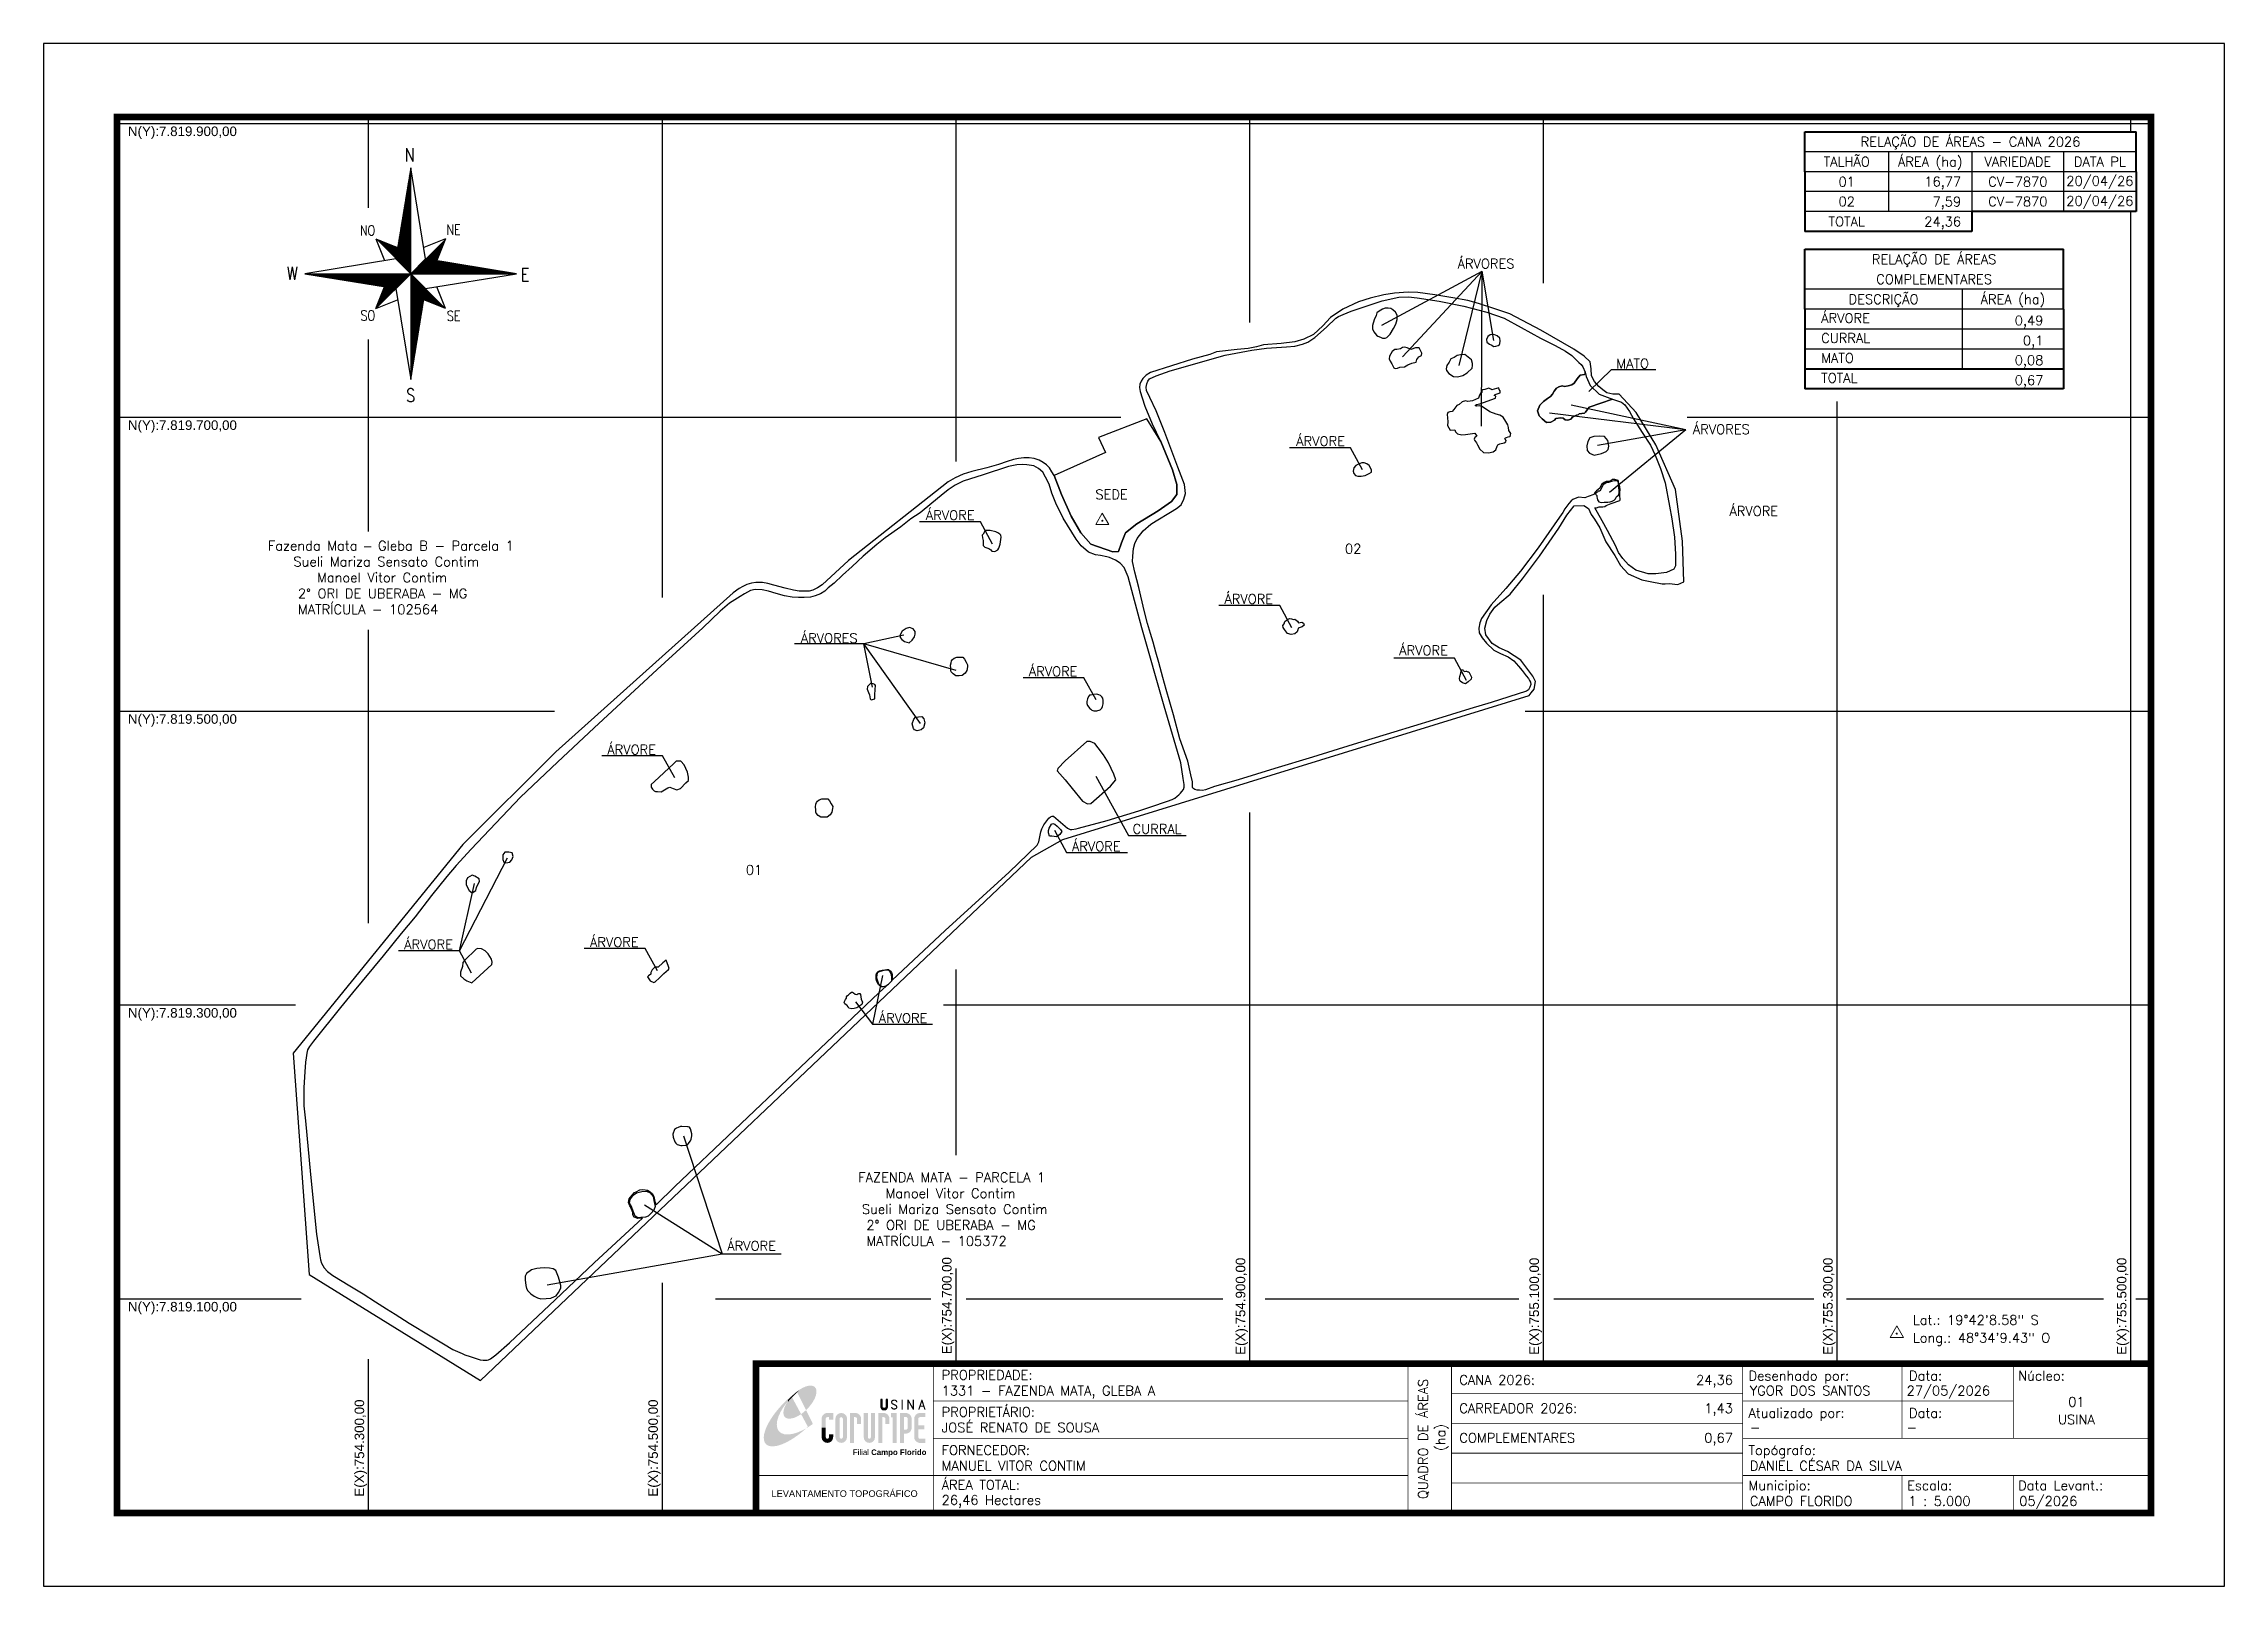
# Model space of a CAD drawing. Header units: millimetres. Extents: x 0 to 755564, y 0 to 7819954.
# Drawn here: x 754079 to 755564, y 7818904 to 7819954 of the extents above; entities outside this region: 1.
import ezdxf
from ezdxf.enums import TextEntityAlignment as Align

# ---------------------------------------------------------------- set-up
doc = ezdxf.new("R2010")
doc.units = ezdxf.units.MM
doc.linetypes.add('LIN0', pattern=[0])
for name, color, linetype in [('0114001331', 1, 'Continuous'), ('0114001331001', 5, 'Continuous'), ('0114001331002', 5, 'Continuous'), ('ARVORE', 82, 'Continuous'), ('COORDENADAS', 7, 'Continuous'), ('CURRAL', 7, 'Continuous'), ('MALHA', 8, 'Continuous'), ('MARGEM', 5, 'Continuous'), ('MATO', 3, 'Continuous'), ('QUADRO_DE_AREAS_CANA_2023', 7, 'Continuous'), ('QUADRO_DE_AREAS_COMPLEMENTARES', 7, 'Continuous'), ('SEDE', 7, 'Continuous'), ('SETA_NORTE', 3, 'Continuous'), ('TXT_CONFRONTANTES', 7, 'Continuous'), ('TXT_DIVERSOS', 7, 'Continuous'), ('TXT_NUM_TALHAO', 7, 'Continuous')]:
    doc.layers.add(name, color=color, linetype=linetype)
doc.styles.add('ARIAL', font='arial.ttf')
doc.styles.add('ROMANS', font='romans')
doc.styles.add('Simplex', font='simplex.shx')
doc.styles.get("Standard").update_dxf_attribs({"font": 'arial.ttf'})

msp = doc.modelspace()

# ---------------------------------------------------------------- texts
msp.add_text('Lat.: 19°42\'8.58" S', height=2.5).set_placement((0, 0))
at = {"layer": 'COORDENADAS', "linetype": 'ByBlock', "style": 'Simplex'}
for s, p in [('Lat.: 19°42\'8.58" S', (755351.5, 7819082.3, 328.4)), ('Long.: 48°34\'9.43" O', (755351.5, 7819070.2, 328.4))]:
    msp.add_text(s, height=6.5, dxfattribs=at).set_placement(p)
at = {"layer": 'MALHA'}
for s, p in [('N(Y):7.819.900,00', (754173.2, 7819894.6)), ('N(Y):7.819.700,00', (754173.2, 7819694.6)), ('N(Y):7.819.500,00', (754173.2, 7819494.6)), ('N(Y):7.819.300,00', (754173.2, 7819294.6)), ('N(Y):7.819.100,00', (754173.2, 7819094.6))]:
    msp.add_text(s, height=6.5, dxfattribs=at).set_placement(p, align=Align.MIDDLE_CENTER)
for s, p in [('E(X):754.700,00', (754693.7, 7819095.3)), ('E(X):754.900,00', (754893.7, 7819094.9)), ('E(X):755.100,00', (755093.7, 7819094.9)), ('E(X):755.300,00', (755293.7, 7819094.9)), ('E(X):755.500,00', (755493.7, 7819094.9)), ('E(X):754.300,00', (754293.7, 7818998.4)), ('E(X):754.500,00', (754493.7, 7818998.4))]:
    msp.add_text(s, height=6.5, rotation=90, dxfattribs=at).set_placement(p, align=Align.MIDDLE_CENTER)
at = {"layer": 'MARGEM', "color": 7, "linetype": 'Continuous', "lineweight": 9, "style": 'Simplex'}
for s, p in [('PROPRIEDADE:', (754690.2, 7819051.4)), ('Desenhado por:', (755239.6, 7819050.9)), ('Data:', (755348.9, 7819050.9)), ('Núcleo:', (755423.2, 7819050.9)), ('PROPRIETÁRIO:', (754690.2, 7819026.2)), ('Atualizado por:', (755239.6, 7819025.5)), ('Data:', (755348.9, 7819025.5)), ('FORNECEDOR:', (754690.2, 7819000.2)), ('Topógrafo:', (755239.6, 7819000.2)), ('ÁREA TOTAL:', (754690.2, 7818976.6)), ('Municipio:', (755239.6, 7818976.2)), ('Escala:', (755347.6, 7818976.2)), ('Data Levant.:', (755423.2, 7818976.2))]:
    msp.add_text(s, height=6.5, dxfattribs=at).set_placement(p, align=Align.TOP_LEFT)
at = {"layer": 'MARGEM', "color": 7, "linetype": 'Continuous', "style": 'Simplex'}
for s, p in [('CANA 2026:', (755042.7, 7819048)), ('1331 - FAZENDA MATA, GLEBA A', (754690.2, 7819040.7)), ('YGOR DOS SANTOS', (755240.5, 7819040.7)), ('27/05/2026', (755347.3, 7819040.7)), ('JOSÉ RENATO DE SOUSA', (754690.2, 7819015.6)), ('CARREADOR 2026:', (755042.7, 7819028.7)), ('COMPLEMENTARES', (755042.7, 7819008.6)), ('-', (755240.5, 7819015.6)), ('-', (755347.3, 7819015.6)), ('MANUEL VITOR CONTIM', (754690.2, 7818989.6)), ('DANIEL CÉSAR DA SILVA', (755240.5, 7818989.6)), ('26,46 Hectares', (754690.2, 7818966.3)), ('CAMPO FLORIDO', (755240.5, 7818965.6)), ('1 : 5.000', (755348.5, 7818965.6)), ('05/2026', (755424, 7818965.6))]:
    msp.add_text(s, height=6.5, dxfattribs=at).set_placement(p, align=Align.TOP_LEFT)
for s, p in [('24,36', (755229, 7819048)), ('1,43', (755229, 7819028.7)), ('0,67', (755229, 7819008.6))]:
    msp.add_text(s, height=6.5, dxfattribs=at).set_placement(p, align=Align.TOP_RIGHT)
for s, p in [('QUADRO DE ÁREAS', (755018, 7819004.6)), ('(ha)', (755029.9, 7819005.6))]:
    msp.add_text(s, height=6.5, rotation=90, dxfattribs=at).set_placement(p, align=Align.MIDDLE_CENTER)
for s, p in [('01', (755462.9, 7819029.8)), ('USINA', (755462.9, 7819017.8))]:
    msp.add_text(s, height=6.5, dxfattribs=at).set_placement(p, align=Align.MIDDLE_CENTER)
at = {"layer": 'MARGEM', "color": 7, "linetype": 'ByBlock'}
msp.add_text('LEVANTAMENTO TOPOGRÁFICO', height=4.5, dxfattribs=at).set_placement((754624.1, 7818967.4), align=Align.MIDDLE_CENTER)
at = {"layer": 'QUADRO_DE_AREAS_CANA_2023', "linetype": 'Continuous', "style": 'Simplex'}
for s, p in [('RELAÇÃO DE ÁREAS - CANA 2026', (755390.8, 7819887.5)), ('TALHÃO', (755306.5, 7819873.9)), ('ÁREA (ha)', (755363.4, 7819873.9)), ('VARIEDADE', (755423, 7819873.9)), ('DATA PL', (755478.9, 7819873.9)), ('01', (755306.5, 7819860.3)), ('CV-7870', (755423, 7819860.3)), ('20/04/26', (755478.9, 7819860.8)), ('02', (755306.5, 7819846.8)), ('CV-7870', (755423, 7819846.8)), ('20/04/26', (755478.9, 7819847.2)), ('TOTAL', (755306.5, 7819833.2))]:
    msp.add_text(s, height=6.5, dxfattribs=at).set_placement(p, align=Align.MIDDLE_CENTER)
for s, p in [('16,77', (755384.4, 7819857.1)), ('7,59', (755384.4, 7819843.5)), ('24,36', (755384.4, 7819829.9))]:
    msp.add_text(s, height=6.5, dxfattribs=at).set_placement(p, align=Align.RIGHT)
at = {"layer": 'QUADRO_DE_AREAS_COMPLEMENTARES', "linetype": 'Continuous', "style": 'Simplex'}
for s, p in [('RELAÇÃO DE ÁREAS', (755366, 7819807.5)), ('COMPLEMENTARES', (755366, 7819793.9)), ('DESCRIÇÃO', (755331.6, 7819780.3)), ('ÁREA (ha)', (755419.7, 7819780.3))]:
    msp.add_text(s, height=6.5, dxfattribs=at).set_placement(p, align=Align.MIDDLE_CENTER)
for s, p in [('ÁRVORE', (755289.1, 7819767.4)), ('CURRAL', (755289.1, 7819753.9)), ('MATO', (755289.1, 7819740.3)), ('TOTAL', (755289.1, 7819726.7))]:
    msp.add_text(s, height=6.5, dxfattribs=at).set_placement(p, align=Align.MIDDLE_LEFT)
for s, p in [('0,49', (755440.4, 7819762.6)), ('0,1', (755440.4, 7819749)), ('0,08', (755440.4, 7819735.5)), ('0,67', (755440.4, 7819721.9))]:
    msp.add_text(s, height=6.5, dxfattribs=at).set_placement(p, align=Align.RIGHT)
at = {"layer": 'TXT_CONFRONTANTES', "char_height": 6.5, "width": 440.762, "attachment_point": 1, "style": 'Simplex'}
for s, insert in [('{\\Fsimplex.shx;\\W7.16390;   }Fazenda Mata {\\fArial|b0|i0|c0|p34;–} Gleba B - Parcela 1\\P{\\Fsimplex.shx;\\W8.46491;   }Sueli Mariza Sensato Contim\\P{\\Fsimplex.shx;\\W9.66667;   }Manoel Vitor Contim\\P{\\Fsimplex.shx;\\W8.69298;   }2° ORI DE UBERABA - MG^J{\\Fsimplex.shx;\\W8.69298;   }MATRÍCULA - 102564', (754135.6, 7819615.8)), ('{\\Fsimplex.shx;\\W8.28070;   }FAZENDA MATA - PARCELA 1\\P{\\Fsimplex.shx;\\W9.66667;   }Manoel Vitor Contim\\P{\\Fsimplex.shx;\\W8.46491;   }Sueli Mariza Sensato Contim\\P{\\Fsimplex.shx;\\W8.69298;   }2° ORI DE UBERABA - MG^J{\\Fsimplex.shx;\\W8.69298;   }MATRÍCULA - 105372', (754522.7, 7819185.9))]:
    msp.add_mtext(s, dxfattribs=dict(at, insert=insert))
at = {"layer": 'TXT_DIVERSOS', "linetype": 'Continuous', "style": 'Simplex'}
for s, p in [('ÁRVORES', (755060.9, 7819799.3)), ('MATO', (755160.7, 7819731.3)), ('ÁRVORE', (754948.2, 7819678.5)), ('ÁRVORES', (755221.1, 7819686.6)), ('SEDE', (754805.9, 7819642.3)), ('ÁRVORE', (755243.2, 7819630.9)), ('ÁRVORE', (754696, 7819628.1)), ('ÁRVORE', (754899.3, 7819571.1)), ('ÁRVORES', (754613.6, 7819544.4)), ('ÁRVORE', (755018.3, 7819536.1)), ('ÁRVORE', (754766.1, 7819521.8)), ('ÁRVORE', (754479.1, 7819468.6)), ('CURRAL', (754836.9, 7819414.6)), ('ÁRVORE', (754795.5, 7819402.8)), ('ÁRVORE', (754340.8, 7819335.9)), ('ÁRVORE', (754467.3, 7819337.5)), ('ÁRVORE', (754663.9, 7819285.8)), ('ÁRVORE', (754560.8, 7819130.8))]:
    msp.add_text(s, height=6.5, dxfattribs=at).set_placement(p, align=Align.BOTTOM_CENTER)
at = {"layer": 'TXT_NUM_TALHAO', "linetype": 'Continuous', "style": 'Simplex'}
for s, p in [('02', (754970.4, 7819605.3)), ('01', (754562.4, 7819386.7))]:
    msp.add_text(s, height=6.5, dxfattribs=at).set_placement(p, align=Align.BOTTOM_CENTER)

# ---------------------------------------------------------------- blocks, each defined once
blk = doc.blocks.new('A$C62A50745')
at = {"layer": 'SETA_NORTE', "linetype": 'Continuous'}
h = blk.add_hatch(dxfattribs=at)
h.set_pattern_fill('ANSI31', color=256, scale=0.1375, angle=-90, style=0)
h.set_pattern_definition([(315, (-215853.3436, 13873.1685), (0.3086963042, 0.3086963042), [])])
h.paths.add_polyline_path([(73.5, 97.4), (74.7, 104.9), (60, 110.8)])
h = blk.add_hatch(dxfattribs=at)
h.set_pattern_fill('ANSI31', color=256, scale=0.1375, angle=180, style=0)
h.set_pattern_definition([(225, (13869.5981, 216024.2148), (0.3086963042, -0.3086963042), [])])
h.paths.add_polyline_path([(93.8, 97.4), (101.4, 96.2), (107.3, 110.8)])
h = blk.add_hatch(dxfattribs=at)
h.set_pattern_fill('ANSI31', color=256, scale=0.1375, style=0)
h.set_pattern_definition([(45, (-13702.2973, -215849.77317), (-0.3086963042, 0.3086963042), [])])
h.paths.add_polyline_path([(73.5, 77), (65.9, 78.3), (60, 63.6)])
h = blk.add_hatch(dxfattribs=at)
h.set_pattern_fill('ANSI31', color=256, scale=0.1375, angle=90, style=0)
h.set_pattern_definition([(135, (216020.6444, -13698.72686), (-0.3086963042, -0.3086963042), [])])
h.paths.add_polyline_path([(93.8, 77), (92.6, 69.5), (107.3, 63.6)])
for p, q in [((81.6, 146.8), (83.7, 148.9)), ((81.7, 147.6), (83.7, 149.5)), ((81.8, 148.3), (83.7, 150.1)), ((82, 149.1), (83.7, 150.8)), ((82.1, 149.9), (83.7, 151.4)), ((82.2, 150.6), (83.7, 152.1)), ((82.3, 151.4), (83.7, 152.7)), ((82.5, 152.2), (83.7, 153.3)), ((82.6, 152.9), (83.7, 154)), ((82.7, 153.7), (83.7, 154.6)), ((82.9, 154.4), (83.7, 155.2)), ((83, 155.2), (83.7, 155.9)), ((83.1, 156), (83.7, 156.5)), ((83.2, 156.7), (83.7, 157.2)), ((83.4, 157.5), (83.7, 157.8)), ((83.5, 158.3), (83.7, 158.4)), ((83.6, 159), (83.7, 159.1)), ((78.7, 129.3), (83.7, 134.2)), ((78.8, 130), (83.7, 134.9)), ((79, 130.8), (83.7, 135.5)), ((79.1, 131.6), (83.7, 136.1)), ((79.2, 132.3), (83.7, 136.8)), ((79.3, 133.1), (83.7, 137.4)), ((79.5, 133.8), (83.7, 138)), ((79.6, 134.6), (83.7, 138.7)), ((79.7, 135.4), (83.7, 139.3)), ((79.8, 136.1), (83.7, 140)), ((80, 136.9), (83.7, 140.6)), ((80.1, 137.7), (83.7, 141.2)), ((80.2, 138.4), (83.7, 141.9)), ((80.3, 139.2), (83.7, 142.5)), ((80.5, 139.9), (83.7, 143.1)), ((80.6, 140.7), (83.7, 143.8)), ((80.7, 141.5), (83.7, 144.4)), ((80.8, 142.2), (83.7, 145)), ((81, 143), (83.7, 145.7)), ((81.1, 143.8), (83.7, 146.3)), ((81.2, 144.5), (83.7, 147)), ((81.3, 145.3), (83.7, 147.6)), ((81.5, 146.1), (83.7, 148.2)), ((75.7, 111), (83.7, 118.9)), ((75.8, 111.7), (83.7, 119.6)), ((75.9, 112.5), (83.7, 120.2)), ((76.1, 113.3), (83.7, 120.8)), ((76.2, 114), (83.7, 121.5)), ((76.3, 114.8), (83.7, 122.1)), ((76.4, 115.5), (83.7, 122.8)), ((76.6, 116.3), (83.7, 123.4)), ((76.7, 117.1), (83.7, 124)), ((76.8, 117.8), (83.7, 124.7)), ((76.9, 118.6), (83.7, 125.3)), ((77.1, 119.4), (83.7, 125.9)), ((77.2, 120.1), (83.7, 126.6)), ((77.3, 120.9), (83.7, 127.2)), ((77.4, 121.6), (83.7, 127.8)), ((77.6, 122.4), (83.7, 128.5)), ((77.7, 123.2), (83.7, 129.1)), ((77.8, 123.9), (83.7, 129.8)), ((78, 124.7), (83.7, 130.4)), ((78.1, 125.5), (83.7, 131)), ((78.2, 126.2), (83.7, 131.7)), ((78.3, 127), (83.7, 132.3)), ((78.5, 127.7), (83.7, 132.9)), ((78.6, 128.5), (83.7, 133.6)), ((60, 110.8), (74.7, 104.9)), ((60, 110.8), (65.9, 96.2)), ((73.5, 97.3), (83.7, 107.5)), ((73.6, 98), (83.7, 108.1)), ((73.7, 98.8), (83.7, 108.7)), ((73.8, 99.5), (83.7, 109.4)), ((73.8, 97), (83.7, 106.8)), ((73.9, 100.3), (83.7, 110)), ((74.1, 101.1), (83.7, 110.6)), ((74.2, 101.8), (83.7, 111.3)), ((74.2, 96.7), (83.7, 106.2)), ((74.3, 102.6), (83.7, 111.9)), ((74.4, 103.3), (83.7, 112.6)), ((74.5, 96.4), (83.7, 105.6)), ((74.6, 104.1), (83.7, 113.2)), ((74.7, 104.9), (83.7, 113.8)), ((74.8, 105.6), (83.7, 114.5)), ((74.8, 96.1), (83.7, 104.9)), ((74.9, 106.4), (83.7, 115.1)), ((75.1, 107.2), (83.7, 115.7)), ((75.1, 95.7), (83.7, 104.3)), ((75.2, 107.9), (83.7, 116.4)), ((75.3, 108.7), (83.7, 117)), ((75.4, 109.4), (83.7, 117.7)), ((75.6, 110.2), (83.7, 118.3)), ((107.3, 110.8), (92.6, 104.9)), ((107.3, 110.8), (101.4, 96.2)), ((75.4, 95.4), (83.7, 103.6)), ((75.8, 95.1), (83.7, 103)), ((76.1, 94.8), (83.7, 102.4)), ((76.4, 94.5), (83.7, 101.7)), ((76.7, 94.2), (83.7, 101.1)), ((77, 93.8), (83.7, 100.5)), ((77.4, 93.5), (83.7, 99.8)), ((77.7, 93.2), (83.7, 99.2)), ((78, 92.9), (83.7, 98.5)), ((78.3, 92.6), (83.7, 97.9)), ((78.6, 92.2), (83.7, 97.3)), ((78.9, 91.9), (83.7, 96.6)), ((79.3, 91.6), (83.7, 96)), ((79.6, 91.3), (83.7, 95.4)), ((79.9, 91), (83.7, 94.7)), ((80.2, 90.7), (83.7, 94.1)), ((80.5, 90.3), (83.7, 93.4)), ((80.9, 90), (83.7, 92.8)), ((81.2, 89.7), (83.7, 92.2)), ((81.5, 89.4), (83.7, 91.5)), ((81.8, 89.1), (83.7, 90.9)), ((82.1, 88.7), (83.7, 90.3)), ((82.4, 88.4), (83.7, 89.6)), ((83.8, 87.2), (94, 97.4)), ((84.4, 87.2), (94.5, 97.3)), ((85.1, 87.2), (95.1, 97.2)), ((85.7, 87.2), (95.6, 97.1)), ((86.3, 87.2), (96.2, 97)), ((87, 87.2), (96.7, 96.9)), ((87.6, 87.2), (97.2, 96.9)), ((88.3, 87.2), (97.8, 96.8)), ((88.9, 87.2), (98.3, 96.7)), ((89.5, 87.2), (98.9, 96.6)), ((90.2, 87.2), (99.4, 96.5)), ((90.8, 87.2), (100, 96.4)), ((91.4, 87.2), (100.5, 96.3)), ((92.1, 87.2), (101.1, 96.2)), ((92.7, 87.2), (101.6, 96.1)), ((93.4, 87.2), (102.2, 96)), ((94, 87.2), (102.7, 96)), ((94.6, 87.2), (103.3, 95.9)), ((95.3, 87.2), (103.8, 95.8)), ((95.9, 87.2), (104.4, 95.7)), ((96.5, 87.2), (104.9, 95.6)), ((97.2, 87.2), (105.5, 95.5)), ((97.8, 87.2), (106, 95.4)), ((98.4, 87.2), (106.5, 95.3)), ((99.1, 87.2), (107.1, 95.2)), ((99.7, 87.2), (107.6, 95.1)), ((100.4, 87.2), (108.2, 95.1)), ((101, 87.2), (108.7, 95)), ((101.6, 87.2), (109.3, 94.9)), ((102.3, 87.2), (109.8, 94.8)), ((102.9, 87.2), (110.4, 94.7)), ((103.5, 87.2), (110.9, 94.6)), ((104.2, 87.2), (111.5, 94.5)), ((104.8, 87.2), (112, 94.4)), ((105.5, 87.2), (112.6, 94.3)), ((106.1, 87.2), (113.1, 94.2)), ((106.7, 87.2), (113.7, 94.1)), ((107.4, 87.2), (114.2, 94.1)), ((108, 87.2), (114.8, 94)), ((108.6, 87.2), (115.3, 93.9)), ((109.3, 87.2), (115.8, 93.8)), ((109.9, 87.2), (116.4, 93.7)), ((110.6, 87.2), (116.9, 93.6)), ((111.2, 87.2), (117.5, 93.5)), ((111.8, 87.2), (118, 93.4)), ((112.5, 87.2), (118.6, 93.3)), ((113.1, 87.2), (119.1, 93.2)), ((113.7, 87.2), (119.7, 93.2)), ((114.4, 87.2), (120.2, 93.1)), ((115, 87.2), (120.8, 93)), ((115.6, 87.2), (121.3, 92.9)), ((116.3, 87.2), (121.9, 92.8)), ((116.9, 87.2), (122.4, 92.7)), ((117.6, 87.2), (123, 92.6)), ((118.2, 87.2), (123.5, 92.5)), ((118.8, 87.2), (124, 92.4)), ((119.5, 87.2), (124.6, 92.3)), ((120.1, 87.2), (125.1, 92.3)), ((120.7, 87.2), (125.7, 92.2)), ((121.4, 87.2), (126.2, 92.1)), ((122, 87.2), (126.8, 92)), ((122.7, 87.2), (127.3, 91.9)), ((123.3, 87.2), (127.9, 91.8)), ((123.9, 87.2), (128.4, 91.7)), ((124.6, 87.2), (129, 91.6)), ((125.2, 87.2), (129.5, 91.5)), ((125.8, 87.2), (130.1, 91.4)), ((126.5, 87.2), (130.6, 91.4)), ((127.1, 87.2), (131.2, 91.3)), ((127.7, 87.2), (131.7, 91.2)), ((128.4, 87.2), (132.3, 91.1)), ((129, 87.2), (132.8, 91)), ((129.7, 87.2), (133.3, 90.9)), ((130.3, 87.2), (133.9, 90.8)), ((130.9, 87.2), (134.4, 90.7)), ((131.6, 87.2), (135, 90.6)), ((132.2, 87.2), (135.5, 90.5)), ((132.8, 87.2), (136.1, 90.5)), ((133.5, 87.2), (136.6, 90.4)), ((134.1, 87.2), (137.2, 90.3)), ((134.8, 87.2), (137.7, 90.2)), ((135.4, 87.2), (138.3, 90.1)), ((136, 87.2), (138.8, 90)), ((136.7, 87.2), (139.4, 89.9)), ((137.3, 87.2), (139.9, 89.8)), ((137.9, 87.2), (140.5, 89.7)), ((138.6, 87.2), (141, 89.6)), ((139.2, 87.2), (141.6, 89.6)), ((139.9, 87.2), (142.1, 89.5)), ((140.5, 87.2), (142.6, 89.4)), ((141.1, 87.2), (143.2, 89.3)), ((141.8, 87.2), (143.7, 89.2)), ((142.4, 87.2), (144.3, 89.1)), ((11.8, 87.2), (11.8, 87.2)), ((12.3, 87.1), (12.4, 87.2)), ((12.9, 87), (13.1, 87.2)), ((13.4, 86.9), (13.7, 87.2)), ((14, 86.8), (14.4, 87.2)), ((14.5, 86.7), (15, 87.2)), ((15.1, 86.6), (15.6, 87.2)), ((15.6, 86.6), (16.3, 87.2)), ((16.2, 86.5), (16.9, 87.2)), ((16.7, 86.4), (17.5, 87.2)), ((17.2, 86.3), (18.2, 87.2)), ((17.8, 86.2), (18.8, 87.2)), ((18.3, 86.1), (19.5, 87.2)), ((18.9, 86), (20.1, 87.2)), ((19.4, 85.9), (20.7, 87.2)), ((20, 85.8), (21.4, 87.2)), ((20.5, 85.7), (22, 87.2)), ((21.1, 85.7), (22.6, 87.2)), ((21.6, 85.6), (23.3, 87.2)), ((22.2, 85.5), (23.9, 87.2)), ((22.7, 85.4), (24.6, 87.2)), ((23.3, 85.3), (25.2, 87.2)), ((23.8, 85.2), (25.8, 87.2)), ((24.4, 85.1), (26.5, 87.2)), ((24.9, 85), (27.1, 87.2)), ((25.5, 84.9), (27.7, 87.2)), ((26, 84.8), (28.4, 87.2)), ((26.5, 84.8), (29, 87.2)), ((27.1, 84.7), (29.6, 87.2)), ((27.6, 84.6), (30.3, 87.2)), ((28.2, 84.5), (30.9, 87.2)), ((28.7, 84.4), (31.6, 87.2)), ((29.3, 84.3), (32.2, 87.2)), ((29.8, 84.2), (32.8, 87.2)), ((30.4, 84.1), (33.5, 87.2)), ((30.9, 84), (34.1, 87.2)), ((31.5, 83.9), (34.7, 87.2)), ((32, 83.9), (35.4, 87.2)), ((32.6, 83.8), (36, 87.2)), ((33.1, 83.7), (36.7, 87.2)), ((33.7, 83.6), (37.3, 87.2)), ((34.2, 83.5), (37.9, 87.2)), ((34.7, 83.4), (38.6, 87.2)), ((35.3, 83.3), (39.2, 87.2)), ((35.8, 83.2), (39.8, 87.2)), ((36.4, 83.1), (40.5, 87.2)), ((36.9, 83), (41.1, 87.2)), ((37.5, 83), (41.8, 87.2)), ((38, 82.9), (42.4, 87.2)), ((38.6, 82.8), (43, 87.2)), ((39.1, 82.7), (43.7, 87.2)), ((39.7, 82.6), (44.3, 87.2)), ((40.2, 82.5), (44.9, 87.2)), ((40.8, 82.4), (45.6, 87.2)), ((41.3, 82.3), (46.2, 87.2)), ((41.9, 82.2), (46.8, 87.2)), ((42.4, 82.1), (47.5, 87.2)), ((43, 82.1), (48.1, 87.2)), ((43.5, 82), (48.8, 87.2)), ((44, 81.9), (49.4, 87.2)), ((44.6, 81.8), (50, 87.2)), ((45.1, 81.7), (50.7, 87.2)), ((45.7, 81.6), (51.3, 87.2)), ((46.2, 81.5), (51.9, 87.2)), ((46.8, 81.4), (52.6, 87.2)), ((47.3, 81.3), (53.2, 87.2)), ((47.9, 81.2), (53.9, 87.2)), ((48.4, 81.2), (54.5, 87.2)), ((49, 81.1), (55.1, 87.2)), ((49.5, 81), (55.8, 87.2)), ((50.1, 80.9), (56.4, 87.2)), ((50.6, 80.8), (57, 87.2)), ((51.2, 80.7), (57.7, 87.2)), ((51.7, 80.6), (58.3, 87.2)), ((52.3, 80.5), (59, 87.2)), ((52.8, 80.4), (59.6, 87.2)), ((53.3, 80.3), (60.2, 87.2)), ((53.9, 80.3), (60.9, 87.2)), ((54.4, 80.2), (61.5, 87.2)), ((55, 80.1), (62.1, 87.2)), ((55.5, 80), (62.8, 87.2)), ((56.1, 79.9), (63.4, 87.2)), ((56.6, 79.8), (64, 87.2)), ((57.2, 79.7), (64.7, 87.2)), ((57.7, 79.6), (65.3, 87.2)), ((58.3, 79.5), (66, 87.2)), ((58.8, 79.4), (66.6, 87.2)), ((59.4, 79.4), (67.2, 87.2)), ((59.9, 79.3), (67.9, 87.2)), ((83.7, 87.2), (60, 63.6)), ((60, 63.6), (65.9, 78.3)), ((60.5, 79.2), (68.5, 87.2)), ((61, 79.1), (69.1, 87.2)), ((61.5, 79), (69.8, 87.2)), ((62.1, 78.9), (70.4, 87.2)), ((62.6, 78.8), (71.1, 87.2)), ((63.2, 78.7), (71.7, 87.2)), ((63.7, 78.6), (72.3, 87.2)), ((64.3, 78.5), (73, 87.2)), ((64.8, 78.4), (73.6, 87.2)), ((65.4, 78.4), (74.2, 87.2)), ((65.9, 78.3), (74.9, 87.2)), ((66.5, 78.2), (75.5, 87.2)), ((67, 78.1), (76.2, 87.2)), ((67.6, 78), (76.8, 87.2)), ((68.1, 77.9), (77.4, 87.2)), ((68.7, 77.8), (78.1, 87.2)), ((69.2, 77.7), (78.7, 87.2)), ((69.8, 77.6), (79.3, 87.2)), ((70.3, 77.5), (80, 87.2)), ((70.8, 77.5), (80.6, 87.2)), ((71.4, 77.4), (81.2, 87.2)), ((71.9, 77.3), (81.9, 87.2)), ((72.5, 77.2), (82.5, 87.2)), ((73, 77.1), (83.2, 87.2)), ((82.8, 88.1), (83.7, 89)), ((83.1, 87.8), (83.7, 88.4)), ((83.4, 87.5), (83.7, 87.7)), ((83.7, 87.1), (83.7, 87.1)), ((83.7, 86.4), (84, 86.8)), ((83.7, 85.8), (84.4, 86.5)), ((83.7, 85.2), (84.7, 86.2)), ((83.7, 84.5), (85, 85.9)), ((83.7, 83.9), (85.3, 85.6)), ((83.7, 83.3), (85.6, 85.2)), ((83.7, 82.6), (86, 84.9)), ((83.7, 82), (86.3, 84.6)), ((83.7, 81.3), (86.6, 84.3)), ((83.7, 80.7), (86.9, 84)), ((83.7, 80.1), (87.2, 83.6)), ((83.7, 79.4), (87.5, 83.3)), ((83.7, 78.8), (87.9, 83)), ((83.7, 78.2), (88.2, 82.7)), ((83.7, 77.5), (88.5, 82.4)), ((83.7, 76.9), (88.8, 82.1)), ((83.7, 76.2), (89.1, 81.7)), ((83.7, 75.6), (89.5, 81.4)), ((83.7, 75), (89.8, 81.1)), ((83.7, 74.3), (90.1, 80.8)), ((83.7, 73.7), (90.4, 80.5)), ((83.7, 73.1), (90.7, 80.1)), ((83.7, 72.4), (91, 79.8)), ((83.7, 71.8), (91.4, 79.5)), ((83.7, 71.2), (91.7, 79.2)), ((83.7, 70.5), (92, 78.9)), ((83.7, 69.9), (92.3, 78.5)), ((83.7, 69.2), (92.6, 78.2)), ((83.7, 68.6), (93, 77.9)), ((83.7, 68), (93.3, 77.6)), ((83.7, 67.3), (93.6, 77.3)), ((83.7, 66.7), (93.8, 76.9)), ((83.7, 66.1), (93.7, 76.1)), ((83.7, 65.4), (93.6, 75.3)), ((83.7, 64.8), (93.4, 74.6)), ((107.3, 63.6), (101.4, 78.3)), ((143, 87.2), (144.8, 89)), ((143.7, 87.2), (145.4, 88.9)), ((144.3, 87.2), (145.9, 88.8)), ((144.9, 87.2), (146.5, 88.7)), ((145.6, 87.2), (147, 88.7)), ((146.2, 87.2), (147.6, 88.6)), ((146.9, 87.2), (148.1, 88.5)), ((147.5, 87.2), (148.7, 88.4)), ((148.1, 87.2), (149.2, 88.3)), ((148.8, 87.2), (149.8, 88.2)), ((149.4, 87.2), (150.3, 88.1)), ((150, 87.2), (150.8, 88)), ((150.7, 87.2), (151.4, 87.9)), ((151.3, 87.2), (151.9, 87.8)), ((152, 87.2), (152.5, 87.8)), ((152.6, 87.2), (153, 87.7)), ((153.2, 87.2), (153.6, 87.6)), ((153.9, 87.2), (154.1, 87.5)), ((154.5, 87.2), (154.7, 87.4)), ((155.1, 87.2), (155.2, 87.3)), ((60, 63.6), (74.7, 69.5)), ((83.7, 64.1), (93.3, 73.8)), ((83.7, 63.5), (93.2, 73)), ((83.7, 62.9), (93.1, 72.3)), ((83.7, 62.2), (92.9, 71.5)), ((83.7, 61.6), (92.8, 70.8)), ((83.7, 61), (92.7, 70)), ((83.7, 60.3), (92.6, 69.2)), ((83.7, 59.7), (92.4, 68.5)), ((83.7, 59), (92.3, 67.7)), ((83.7, 58.4), (92.2, 66.9)), ((83.7, 57.8), (92.1, 66.2)), ((83.7, 57.1), (91.9, 65.4)), ((83.7, 56.5), (91.8, 64.7)), ((83.7, 55.9), (91.7, 63.9)), ((83.7, 55.2), (91.6, 63.1)), ((83.7, 54.6), (91.4, 62.4)), ((83.7, 54), (91.3, 61.6)), ((83.7, 53.3), (91.2, 60.8)), ((83.7, 52.7), (91.1, 60.1)), ((107.3, 63.6), (92.6, 69.5)), ((83.7, 52), (90.9, 59.3)), ((83.7, 51.4), (90.8, 58.6)), ((83.7, 50.8), (90.7, 57.8)), ((83.7, 50.1), (90.5, 57)), ((83.7, 49.5), (90.4, 56.3)), ((83.7, 48.9), (90.3, 55.5)), ((83.7, 48.2), (90.2, 54.7)), ((83.7, 47.6), (90, 54)), ((83.7, 46.9), (89.9, 53.2)), ((83.7, 46.3), (89.8, 52.5)), ((83.7, 45.7), (89.7, 51.7)), ((83.7, 45), (89.5, 50.9)), ((83.7, 44.4), (89.4, 50.2)), ((83.7, 43.8), (89.3, 49.4)), ((83.7, 43.1), (89.2, 48.6)), ((83.7, 42.5), (89, 47.9)), ((83.7, 41.8), (88.9, 47.1)), ((83.7, 41.2), (88.8, 46.3)), ((83.7, 40.6), (88.7, 45.6)), ((83.7, 39.9), (88.5, 44.8)), ((83.7, 39.3), (88.4, 44.1)), ((83.7, 38.7), (88.3, 43.3)), ((83.7, 38), (88.2, 42.5)), ((83.7, 37.4), (88, 41.8)), ((83.7, 36.8), (87.9, 41)), ((83.7, 36.1), (87.8, 40.2)), ((83.7, 35.5), (87.7, 39.5)), ((83.7, 34.8), (87.5, 38.7)), ((83.7, 34.2), (87.4, 38)), ((83.7, 33.6), (87.3, 37.2)), ((83.7, 32.9), (87.2, 36.4)), ((83.7, 32.3), (87, 35.7)), ((83.7, 31.7), (86.9, 34.9)), ((83.7, 31), (86.8, 34.1)), ((83.7, 30.4), (86.7, 33.4)), ((83.7, 29.7), (86.5, 32.6)), ((83.7, 29.1), (86.4, 31.9)), ((83.7, 28.5), (86.3, 31.1)), ((83.7, 27.8), (86.2, 30.3)), ((83.7, 27.2), (86, 29.6)), ((83.7, 26.6), (85.9, 28.8)), ((83.7, 25.9), (85.8, 28)), ((83.7, 25.3), (85.6, 27.3)), ((83.7, 24.6), (85.5, 26.5)), ((83.7, 24), (85.4, 25.8)), ((83.7, 23.4), (85.3, 25)), ((83.7, 22.7), (85.1, 24.2)), ((83.7, 22.1), (85, 23.5)), ((83.7, 21.5), (84.9, 22.7)), ((83.7, 20.8), (84.8, 21.9)), ((83.7, 20.2), (84.6, 21.2)), ((83.7, 19.6), (84.5, 20.4)), ((83.7, 18.9), (84.4, 19.7)), ((83.7, 18.3), (84.3, 18.9)), ((83.7, 17.6), (84.1, 18.1)), ((83.7, 17), (84, 17.4)), ((83.7, 16.4), (83.9, 16.6)), ((83.7, 15.7), (83.8, 15.8))]:
    blk.add_line(p, q, dxfattribs=at)
blk.add_lwpolyline([(93.8, 77), (155.7, 87.2), (93.8, 97.4), (83.7, 159.3), (73.5, 97.4), (11.6, 87.2), (73.5, 77), (83.7, 15.1)], close=True, dxfattribs=at)
for points in [[(83.7, 87.2), (83.7, 159.3)], [(83.7, 87.2), (73.5, 97.4)], [(83.7, 87.2), (93.8, 97.4)], [(11.6, 87.2), (155.7, 87.2)], [(83.7, 87.2), (73.5, 77)], [(83.7, 87.2), (93.8, 77)], [(83.7, 87.2), (83.7, 15.1)]]:
    blk.add_lwpolyline(points, dxfattribs=at)
at = {"layer": 'SETA_NORTE', "color": 7, "lineweight": 30, "style": 'ROMANS', "width": 0.8}
for s, height, p in [('N ', 8.94, (79.5, 163.6)), ('NO', 6.88, (49.1, 113.2)), ('NE', 6.87, (108, 113.7)), ('W', 8.94, (-0.7, 82.9)), ('E', 8.94, (158.6, 82.1)), ('SO', 6.88, (49.5, 55.3)), ('SE', 6.87, (108.3, 55)), ('S', 8.94, (80.6, 0))]:
    blk.add_text(s, height=height, dxfattribs=at).set_placement(p)
blk = doc.blocks.new('A$C78F83FB3')
at = {"layer": 'MARGEM'}
h = blk.add_hatch(color=20, dxfattribs=at)
edge = h.paths.add_edge_path()
edge.add_ellipse((19.49, 23.77), major_axis=(-6.68, -6.67), ratio=0.469426, start_angle=292.73277, end_angle=601.25787)
edge.add_ellipse((22.83, 22.05), major_axis=(12.64, 11.29), ratio=0.457614, start_angle=79.90686, end_angle=107.91393)
edge = h.paths.add_edge_path()
edge.add_ellipse((18.28, 18.7), major_axis=(13.95, 13.59), ratio=0.386848, start_angle=63.96117, end_angle=264.59932)
edge.add_ellipse((22.83, 22.05), major_axis=(12.64, 11.29), ratio=0.457614, start_angle=107.91393, end_angle=245.11815, ccw=False)
edge.add_ellipse((19.49, 23.77), major_axis=(-6.68, -6.67), ratio=0.469426, start_angle=241.25787, end_angle=292.73277, ccw=False)
for color, points in [(20, [(15.46, 26.12), (14.17, 24.81), (14.06, 24.24), (14.39, 23.97), (14.67, 24.54), (19.47, 29.32), (18.48, 28.66), (17.31, 27.78)]), (7, [(58.42, 24.9), (57.9, 24.9), (57.9, 21.73, -0.414214), (57.15, 20.98), (56.84, 20.98, -0.414214), (56.09, 21.73), (56.09, 24.9), (55.57, 24.9), (55.57, 21.73, 0.414214), (56.84, 20.46), (57.15, 20.46, 0.414214), (58.42, 21.73)]), (7, [(61.7, 24.9), (61.23, 24.9, 0.396318), (60.04, 23.78), (60.04, 23.72, 0.151912), (60.39, 22.97), (60.46, 22.92), (62.18, 22), (62.85, 21.83, 0.12407), (62.51, 22.42), (60.75, 23.36, -0.13192), (60.56, 23.77, -0.385578), (61.23, 24.37), (61.7, 24.37, -0.414214), (62.37, 23.7), (62.89, 23.7, 0.414214)]), (7, [(62.37, 23.7), (62.89, 23.7, 0.414214), (61.7, 24.9), (61.23, 24.9, 0.396318), (60.04, 23.78), (60.04, 23.72, 0.151912), (60.39, 22.97), (60.46, 22.92), (62.18, 22), (62.18, 22, -0.131921), (62.37, 21.59, -0.385578), (61.7, 20.98), (61.23, 20.98, -0.414214), (60.56, 21.65), (60.04, 21.65, 0.414214), (61.23, 20.46), (61.7, 20.46, 0.402546), (62.89, 21.61, 0.165292), (62.51, 22.42), (60.75, 23.36, -0.13192), (60.56, 23.77, -0.385578), (61.23, 24.37), (61.7, 24.37, -0.414214)]), (7, [(30.97, 12.46), (29.13, 12.46), (29.13, 8.21, 1), (34.29, 8.21), (34.29, 9.41), (32.45, 9.41), (32.45, 8.21, -1), (30.97, 8.21)])]:
    blk.add_hatch(color=color, dxfattribs=at).paths.add_polyline_path(points)
h = blk.add_hatch(color=7, dxfattribs=at)
h.paths.add_polyline_path([(65.24, 24.9), (64.72, 24.9), (64.72, 20.46), (65.24, 20.46)])
h.paths.add_polyline_path([(67.38, 20.46), (67.9, 20.46), (67.9, 23.74), (69.74, 20.46), (70.23, 20.46), (70.23, 24.9), (69.71, 24.9), (69.71, 21.58), (67.85, 24.9), (67.38, 24.9)])
h.paths.add_polyline_path([(72.17, 20.46), (72.72, 20.46), (73.14, 21.73), (74.49, 21.73), (74.9, 20.46), (75.45, 20.46), (74, 24.9), (73.62, 24.9)])
h.paths.add_polyline_path([(73.81, 23.8), (74.32, 22.25), (73.31, 22.25)], flags=16)
h = blk.add_hatch(color=7, dxfattribs=at)
h.paths.add_polyline_path([(31.71, 18.93, 0.414214), (29.13, 16.35), (29.13, 12.46), (30.97, 12.46), (30.97, 16.35, -0.414214), (31.71, 17.09), (32.45, 17.09), (32.45, 16.02), (34.29, 16.02), (34.29, 18.93)])
h.paths.add_polyline_path([(44.15, 17.09, -0.414214), (44.89, 16.35), (44.89, 14.1), (46.72, 14.1), (46.72, 16.17, 0.433937), (44.15, 18.93), (41.77, 18.93), (41.77, 12.46), (43.61, 12.46), (43.61, 17.09)])
h.paths.add_polyline_path([(43.61, 12.46), (41.77, 12.46), (41.77, 5.62), (43.61, 5.62)])
h.paths.add_polyline_path([(47.92, 12.46), (49.75, 12.46), (49.75, 18.93), (47.92, 18.93)])
h.paths.add_polyline_path([(52.91, 18.93), (51.08, 18.93), (51.08, 12.46), (52.91, 12.46)])
h.paths.add_polyline_path([(51.08, 8.12, -1), (49.75, 8.12), (49.75, 12.46), (47.92, 12.46), (47.92, 8.12, 1), (52.91, 8.12), (52.91, 12.46), (51.08, 12.46)])
h.paths.add_polyline_path([(54.41, 12.46), (56.25, 12.46), (56.25, 17.09), (56.79, 17.09, -0.414214), (57.53, 16.35), (57.53, 14.1), (59.36, 14.1), (59.36, 16.17, 0.433937), (56.79, 18.93), (54.41, 18.93)])
h.paths.add_polyline_path([(56.25, 12.46), (54.41, 12.46), (54.41, 5.62), (56.25, 5.62)])
h.paths.add_polyline_path([(60.73, 12.46), (62.58, 12.46), (62.58, 18.93), (60.02, 18.93), (60.02, 17.08), (60.73, 17.08)])
h.paths.add_polyline_path([(62.58, 12.46), (60.73, 12.46), (60.73, 5.62), (62.58, 5.62)])
h.paths.add_polyline_path([(64.06, 12.46), (65.82, 12.46), (65.82, 17.17), (66.66, 17.17, -0.450417), (67.48, 16.25), (67.48, 12.46), (69.24, 12.46, 0.002307), (69.24, 12.48, 0.005282), (69.23, 12.54, -0.000938), (69.23, 12.53), (69.23, 16.17, 0.433937), (66.66, 18.93), (64.06, 18.93)])
h.paths.add_polyline_path([(64.06, 5.62), (65.82, 5.62), (65.82, 9.77), (66.66, 9.77, 0.426056), (69.24, 12.46), (67.48, 12.46), (67.48, 12.45, -0.450417), (66.66, 11.53), (65.82, 11.53), (65.82, 12.46), (64.06, 12.46)])
h.paths.add_polyline_path([(70.37, 12.46), (74.87, 12.46), (74.87, 13.44), (72.21, 13.44), (72.21, 16.35, -0.414214), (72.95, 17.09), (75.38, 17.09), (75.38, 18.93), (72.95, 18.93, 0.414214), (70.37, 16.35)])
h.paths.add_polyline_path([(72.21, 11.62), (74.87, 11.62), (74.87, 12.46), (70.37, 12.46), (70.37, 8.21, 0.414214), (72.95, 5.62), (75.38, 5.62), (75.38, 7.47), (72.95, 7.47, -0.414214), (72.21, 8.21)])
h = blk.add_hatch(color=7, dxfattribs=at)
h.paths.add_polyline_path([(35.29, 16.35), (35.29, 8.21, 1), (40.46, 8.21, 0.016978), (40.45, 8.38), (40.45, 16.17, 0.433937), (37.88, 18.93), (37.87, 18.93, 0.41391)])
h.paths.add_polyline_path([(38.62, 16.35), (38.62, 8.21, -1), (37.13, 8.21), (37.13, 16.35, -1)], flags=16)
at = {"layer": 'MARGEM', "color": 7}
blk.add_lwpolyline([(58.42, 24.9), (57.9, 24.9), (57.9, 21.73, -0.414214), (57.15, 20.98), (56.84, 20.98, -0.414214), (56.09, 21.73), (56.09, 24.9), (55.57, 24.9), (55.57, 21.73, 0.414214), (56.84, 20.46), (57.15, 20.46, 0.414214), (58.42, 21.73), (58.42, 24.9)], format="xyb", close=True, dxfattribs=at)
at = {"layer": 'MARGEM', "color": 252, "insert": (43.05, 2.72), "char_height": 2.5, "width": 33.0271, "attachment_point": 1, "style": 'ARIAL'}
blk.add_mtext('Filial {\\fArial|b1|i0|c0|p34;Campo Florido}', dxfattribs=at)

# ---------------------------------------------------------------- linework, layer by layer
at = {"layer": '0114001331'}
msp.add_lwpolyline([(755091.7, 7819512.5), (755093.7, 7819514.9), (755094.5, 7819520.1), (755092.8, 7819523.8), (755084.7, 7819534.6), (755075.5, 7819540.6), (755069.8, 7819543), (755065.1, 7819546.1), (755060.7, 7819552), (755060.1, 7819556.5), (755061.5, 7819561.6), (755063.5, 7819565.9), (755066.8, 7819570.7), (755070.2, 7819573.7), (755077.3, 7819579.5), (755085.7, 7819589.9), (755097.4, 7819605.4), (755110.5, 7819624.4), (755115.8, 7819633.4), (755121, 7819639.7), (755127.6, 7819639.9), (755130.6, 7819637.9), (755132.5, 7819633.9), (755134.7, 7819630.5), (755138.4, 7819624.6), (755142.5, 7819615.1), (755148.6, 7819605.9), (755152.4, 7819599.1), (755157.7, 7819593.4), (755166.9, 7819589.4), (755172.6, 7819588.1), (755180.9, 7819586.7), (755182.9, 7819586.7), (755185.5, 7819586.8), (755191.4, 7819586.1), (755195.5, 7819587.9), (755194.7, 7819615.6), (755189.9, 7819650.9), (755176.5, 7819681.2), (755163.2, 7819703.2), (755151.6, 7819715.7), (755147.3, 7819715.6), (755143.1, 7819716.6), (755140.5, 7819718.7), (755137.8, 7819721), (755134.7, 7819724.2), (755132.7, 7819728.1), (755132.4, 7819733), (755131.9, 7819737.6), (755127.7, 7819741.6), (755120.7, 7819746.4), (755098.1, 7819759.2), (755077.2, 7819770.3), (755066.2, 7819773.9), (755055.8, 7819777.4), (755048.4, 7819779.4), (755038.3, 7819781.2), (755026, 7819783.4), (755014.5, 7819784.8), (755007.9, 7819785.1), (754998.6, 7819784.5), (754991.2, 7819783.2), (754982, 7819781), (754974, 7819778.5), (754963.3, 7819773.5), (754954.9, 7819767.9), (754949.8, 7819762.1), (754943.4, 7819756.2), (754936.9, 7819753.1), (754930.6, 7819751.2), (754921.4, 7819750.2), (754909.4, 7819749.2), (754904.7, 7819747.9), (754898.9, 7819746.7), (754891.4, 7819746.2), (754877.3, 7819744.4), (754872.8, 7819742.6), (754861, 7819739.4), (754832.5, 7819730.5), (754829.5, 7819728.7), (754827.2, 7819726.4), (754826.1, 7819724.6), (754825.2, 7819722.5), (754825, 7819720.2), (754825.3, 7819717.5), (754826.7, 7819713.2), (754828.5, 7819707.6), (754833.6, 7819695.5), (754839, 7819684.2), (754839.4, 7819683.4), (754847.4, 7819664.3), (754850.3, 7819654.2), (754850.3, 7819647.5), (754846.8, 7819642.7), (754837.7, 7819636.3), (754823.2, 7819627.4), (754815.3, 7819621.2), (754812.6, 7819614.5), (754810.6, 7819608.6), (754806.7, 7819608.3), (754791.7, 7819613.6), (754784.9, 7819621.2), (754778.5, 7819632.7), (754771.7, 7819647.5), (754766.7, 7819660.4), (754765.3, 7819662.8), (754763.6, 7819665.5), (754761.5, 7819667.7), (754759.3, 7819669.1), (754756.5, 7819670.7), (754753.3, 7819672), (754749.7, 7819672.3), (754746.1, 7819672.3), (754742.5, 7819671.9), (754739.2, 7819671.2), (754734.9, 7819669.9), (754728.9, 7819667.9), (754720.9, 7819665.5), (754710.8, 7819663.1), (754704.9, 7819661.2), (754699.4, 7819658.7), (754694.6, 7819656.1), (754626.7, 7819602.4), (754608.8, 7819586), (754605.6, 7819583.9), (754602.5, 7819582.3), (754600, 7819581.5), (754597, 7819581.5), (754593.1, 7819581.5), (754589.2, 7819582.2), (754583.6, 7819583.6), (754576, 7819585.8), (754571.8, 7819586.9), (754568.1, 7819587.4), (754565.7, 7819587.6), (754563.6, 7819587.5), (754560.6, 7819587.1), (754557.5, 7819586.1), (754554.8, 7819584.8), (754552.4, 7819583.4), (754548.3, 7819580.5), (754427.4, 7819472.3), (754364.2, 7819409.1), (754248.7, 7819267.1), (754259.6, 7819116.5), (754376.2, 7819044.4), (754751.4, 7819400.5), (754772.7, 7819412.7), (755090.2, 7819510.5)], close=True, dxfattribs=at)
at = {"layer": '0114001331001'}
msp.add_lwpolyline([(754495.7, 7819163.9), (754508.5, 7819176.4), (754589.8, 7819253.5), (754647.5, 7819308.3), (754652.3, 7819312.7), (754650.3, 7819312.3), (754649, 7819312.4), (754647.1, 7819313.8), (754645.9, 7819316.4), (754645.6, 7819317.7), (754645.5, 7819319), (754645.5, 7819320.4), (754646, 7819321.8), (754646.9, 7819322.8), (754647.9, 7819323.3), (754649.6, 7819323.7), (754651.4, 7819323.9), (754652.8, 7819324.1), (754654.1, 7819324), (754655.3, 7819323), (754656, 7819322), (754656.5, 7819320.7), (754656.5, 7819318.8), (754656.6, 7819316.8), (754692.6, 7819350.7), (754736.1, 7819390.3), (754755.2, 7819408.8), (754756.3, 7819411), (754757, 7819414.3), (754757.8, 7819417.7), (754758.4, 7819419.8), (754759.8, 7819422.5), (754763.2, 7819427), (754764.3, 7819428), (754765.4, 7819428.4), (754766.3, 7819428.4), (754775.8, 7819420.3), (754776.7, 7819419.8), (754777.6, 7819419.4), (754778.8, 7819419.3), (754781.8, 7819419.9), (754783.3, 7819420.2), (754803, 7819425.5), (754824.4, 7819432), (754832.7, 7819434.8), (754844, 7819438.6), (754847.1, 7819439.9), (754848.9, 7819440.8), (754850.5, 7819442.1), (754851.7, 7819443.1), (754852.9, 7819444.2), (754853.7, 7819445.3), (754854.8, 7819446.6), (754855.4, 7819448.2), (754855.4, 7819450), (754854.7, 7819454.2), (754853, 7819464.8), (754841.8, 7819503.4), (754826.6, 7819556.6), (754817.3, 7819591.3), (754814.5, 7819597.8), (754811.8, 7819600.6), (754808.6, 7819602.7), (754804.4, 7819604.5), (754802.7, 7819604.9), (754798.4, 7819605.9), (754795, 7819606.4), (754790.2, 7819608.2), (754785.1, 7819612.5), (754781.8, 7819617), (754772.9, 7819631.3), (754768, 7819641.5), (754765.3, 7819648.3), (754763.3, 7819654.4), (754760.9, 7819659.2), (754759.2, 7819662.5), (754756.2, 7819665.2), (754752.9, 7819667), (754748.2, 7819667.7), (754745.4, 7819667.8), (754741.4, 7819667.6), (754735.8, 7819666.4), (754718.5, 7819660.8), (754704.8, 7819656.4), (754699.4, 7819653.7), (754694.7, 7819650.6), (754689.8, 7819646.7), (754683.6, 7819641.5), (754675.5, 7819635), (754669.3, 7819630.9), (754662.3, 7819625.5), (754651.7, 7819617.8), (754646, 7819613.3), (754636.7, 7819605.5), (754629.2, 7819598.4), (754622.6, 7819592.5), (754617, 7819587), (754613, 7819583.8), (754610.7, 7819581.7), (754607.7, 7819579.7), (754604, 7819578.4), (754600.9, 7819577.5), (754596.6, 7819577.3), (754592.8, 7819577.2), (754588.3, 7819577.6), (754583.1, 7819578.5), (754577.4, 7819580.1), (754572.2, 7819581.6), (754567.9, 7819582.6), (754563.2, 7819582.7), (754560, 7819582), (754556, 7819579.9), (754553.1, 7819577.9), (754551.1, 7819576.8), (754545.7, 7819573.4), (754539.4, 7819568), (754527.5, 7819556.7), (754496.5, 7819528.2), (754453.6, 7819488.6), (754428.7, 7819465.2), (754403.3, 7819441.3), (754369.9, 7819406.1), (754359.6, 7819394.8), (754353.2, 7819387.3), (754342.7, 7819374.4), (754331.7, 7819360), (754322.2, 7819348.5), (754310, 7819333.5), (754288.9, 7819308.2), (754280.8, 7819298.2), (754262.5, 7819275.3), (754259.8, 7819271.7), (754258.4, 7819269.5), (754257.9, 7819267.2), (754257.5, 7819263.9), (754257, 7819261), (754256.5, 7819254.5), (754255.9, 7819243.8), (754255.8, 7819231.4), (754256.9, 7819221.1), (754260.5, 7819184.6), (754264.6, 7819143.9), (754266.8, 7819129.2), (754267.3, 7819126.5), (754268, 7819124.3), (754269.8, 7819121.1), (754272, 7819118.6), (754275.7, 7819115.9), (754287.2, 7819108.8), (754296.2, 7819103.3), (754304.6, 7819097.9), (754312.2, 7819093.2), (754318, 7819089.5), (754327.6, 7819083.5), (754341.9, 7819074.7), (754350.9, 7819069.3), (754357.4, 7819065.5), (754363.7, 7819062.7), (754365.4, 7819061.9), (754369.1, 7819060.6), (754372.6, 7819059.5), (754375.9, 7819058.5), (754377.9, 7819058.3), (754379.5, 7819058.2), (754380.8, 7819058.2), (754381.6, 7819058.4), (754382, 7819058.6), (754382.9, 7819059.1), (754386.6, 7819061.9), (754395.9, 7819070.1), (754427, 7819099.3), (754453.5, 7819124.5), (754483.5, 7819152.1), (754486.4, 7819154.9), (754486, 7819154.8), (754483.3, 7819154.6), (754480.7, 7819155.6), (754480, 7819157.2), (754479.8, 7819158.8), (754478.4, 7819162.6), (754477.9, 7819163.3), (754477, 7819165.5), (754477.4, 7819168), (754478.3, 7819169.1), (754481.1, 7819172.3), (754482.2, 7819172.7), (754484.6, 7819174.1), (754486.6, 7819174.4), (754489.8, 7819173.9), (754491.6, 7819172.8), (754493.4, 7819171.5), (754494.3, 7819169.6), (754494.8, 7819166.1)], close=True, dxfattribs=at)
at = {"layer": '0114001331002'}
msp.add_lwpolyline([(755114.5, 7819637.7), (755113.3, 7819635.1), (755110.9, 7819631.9), (755096.4, 7819611.1), (755084.3, 7819595.3), (755074.3, 7819583.5), (755064.3, 7819572.4), (755057.9, 7819562.9), (755056.7, 7819560.1), (755055.9, 7819556.4), (755056.3, 7819553.3), (755058.2, 7819549.8), (755061.2, 7819546.3), (755066.3, 7819541.5), (755070.7, 7819539.1), (755075.9, 7819537), (755079.8, 7819534.1), (755083.1, 7819530.5), (755085.5, 7819527.6), (755088.3, 7819523.9), (755089.8, 7819522.1), (755090.4, 7819520.9), (755091.1, 7819519.6), (755091.3, 7819518.1), (755090.8, 7819516.3), (755089.8, 7819514.4), (755088.5, 7819513.5), (755064.3, 7819505.9), (755049.8, 7819501.5), (755024.8, 7819493.9), (754998, 7819485.6), (754970.5, 7819477.2), (754942.8, 7819468.7), (754917, 7819461), (754892.1, 7819453.2), (754876.1, 7819448.6), (754869.8, 7819446.5), (754867.8, 7819446), (754865.7, 7819446.1), (754864.2, 7819446.2), (754862.6, 7819446.7), (754861.2, 7819447.5), (754860.9, 7819448.3), (754860.9, 7819449), (754861, 7819451.9), (754859.9, 7819456.5), (754857.8, 7819466), (754852.4, 7819481), (754848, 7819497.5), (754843.1, 7819514.6), (754840.7, 7819522.8), (754838, 7819533.1), (754836, 7819540), (754834.2, 7819546.9), (754832.5, 7819552.9), (754830.4, 7819559.5), (754828.1, 7819568.4), (754824.4, 7819584.1), (754821.8, 7819594.5), (754820.2, 7819601.9), (754820.3, 7819605.5), (754820.8, 7819610.6), (754821.7, 7819614), (754823.4, 7819617.4), (754827.4, 7819622.7), (754832.6, 7819627.1), (754836.2, 7819629.5), (754846.1, 7819635.3), (754850.2, 7819637.8), (754853.4, 7819640.4), (754855.1, 7819644.3), (754856.2, 7819648.1), (754855.5, 7819654.3), (754851, 7819666.1), (754842.1, 7819689.5), (754836.2, 7819704.4), (754832, 7819713.4), (754829.6, 7819718.2), (754829.4, 7819720.4), (754829.8, 7819722.7), (754830.6, 7819724.6), (754831.7, 7819726.2), (754836.3, 7819728.2), (754845.8, 7819731.6), (754883.3, 7819742.3), (754901.3, 7819745.6), (754911.3, 7819747.1), (754925, 7819747.8), (754930.6, 7819748.4), (754936, 7819749.7), (754939.6, 7819751), (754944.3, 7819754.2), (754952.3, 7819761.3), (754958.5, 7819767.4), (754960.5, 7819768.6), (754963.5, 7819769.9), (754969.1, 7819772.1), (754980, 7819775.9), (754990.2, 7819779.1), (755001.5, 7819781.6), (755008.1, 7819781.9), (755014.1, 7819781.3), (755029, 7819779), (755045.8, 7819775.5), (755061.5, 7819771.5), (755073.2, 7819767.4), (755084.9, 7819761), (755097.9, 7819753.9), (755108, 7819748.8), (755115, 7819744.9), (755119.4, 7819742), (755122, 7819739.3), (755124, 7819737.3), (755125.7, 7819735.9), (755126.8, 7819734.3), (755128.4, 7819730.6), (755128.4, 7819729.6), (755128, 7819729), (755125.1, 7819728.6), (755123, 7819726.1), (755120.9, 7819723.2), (755119.4, 7819722), (755116.9, 7819721.3), (755114.3, 7819720.9), (755112.7, 7819721.3), (755110.4, 7819720.7), (755108.9, 7819719.8), (755107.3, 7819717.8), (755106.1, 7819715.7), (755104.9, 7819714), (755102.7, 7819712.7), (755100, 7819710.7), (755097.6, 7819708.3), (755096, 7819704.4), (755097.1, 7819700.9), (755099.1, 7819698.8), (755102, 7819696.4), (755105, 7819696.7), (755107.6, 7819697.9), (755108.4, 7819699.1), (755111.8, 7819699.6), (755113.5, 7819699.3), (755114.7, 7819698.3), (755116.7, 7819698.1), (755118.6, 7819698.7), (755119.7, 7819700), (755122.6, 7819701.3), (755123.6, 7819701.6), (755124.4, 7819702.2), (755127.9, 7819702.8), (755128.7, 7819703.5), (755129.7, 7819705), (755131.1, 7819706.8), (755147.1, 7819712.3), (755153.1, 7819710.2), (755155.5, 7819708.5), (755158.6, 7819703.8), (755161.2, 7819698.8), (755167.2, 7819689.6), (755172.8, 7819680.9), (755176.1, 7819674.1), (755179.7, 7819665), (755182.8, 7819655.3), (755185.9, 7819639.5), (755187.5, 7819630.9), (755189.2, 7819618.4), (755189.9, 7819606.8), (755190, 7819598.8), (755188.7, 7819596.5), (755183.7, 7819594.2), (755176.5, 7819593.3), (755171.3, 7819593.5), (755163, 7819595.9), (755158, 7819599.6), (755154, 7819603.8), (755151.2, 7819608), (755149, 7819612.6), (755143.7, 7819622.8), (755139.9, 7819629.4), (755136.7, 7819635.1), (755134.9, 7819638.3), (755136.1, 7819638.3), (755138, 7819639), (755140.5, 7819639.1), (755141.9, 7819639.2), (755142.8, 7819639.9), (755146.2, 7819641.3), (755152, 7819643.3), (755152.3, 7819643.7), (755152.2, 7819644.3), (755151.9, 7819646.4), (755152.1, 7819648.6), (755152.3, 7819650.7), (755152.1, 7819652.7), (755151.3, 7819654.8), (755151.1, 7819656.2), (755150.8, 7819657), (755148.5, 7819657.5), (755147.4, 7819657.6), (755146.7, 7819657.5), (755146.2, 7819657), (755145.2, 7819656.3), (755142.8, 7819656.2), (755141.4, 7819655.6), (755139.6, 7819654.2), (755138.4, 7819651.8), (755137.3, 7819650.9), (755136.2, 7819650), (755135.2, 7819649), (755134.3, 7819647.5), (755130.4, 7819646.1), (755128.1, 7819645.1), (755123.8, 7819645.6), (755120.1, 7819644.1), (755118.8, 7819643.1), (755117.2, 7819641.2)], close=True, dxfattribs=at)
at = {"layer": 'ARVORE'}
for points in [[(754992.2, 7819753.9), (754993.3, 7819754.2), (754995, 7819755.8), (754995.7, 7819756.6), (754997.8, 7819760.4), (754999.4, 7819763.3), (755000.4, 7819766.6), (755000.3, 7819769.5), (754999.3, 7819771.5), (754997.4, 7819773), (754996.1, 7819774), (754994.3, 7819774.3), (754992.2, 7819774.3), (754990.5, 7819773.5), (754988.2, 7819772.1), (754986.5, 7819771.1), (754986, 7819769.2), (754984.8, 7819766.2), (754983.5, 7819762.4), (754983.5, 7819760.2), (754984.4, 7819758.1), (754986.3, 7819755.9), (754987.3, 7819755.2), (754989, 7819754.4), (754990.4, 7819753.8), (754992.2, 7819753.9)], [(755064.4, 7819749.2), (755066.2, 7819748.2), (755067.6, 7819748.3), (755069.1, 7819748.8), (755070, 7819749.4), (755070.4, 7819750), (755070.6, 7819751.9), (755070.3, 7819753.7), (755068.5, 7819755.3), (755066.1, 7819756.3), (755063.7, 7819756), (755062.2, 7819754.9), (755061.3, 7819752.8), (755061.4, 7819751.1), (755063.3, 7819749.7), (755064.4, 7819749.2)], [(755041.5, 7819727.4), (755045.2, 7819728.3), (755048.1, 7819730.2), (755051.4, 7819733.3), (755051.6, 7819735.3), (755051.6, 7819736.6), (755050.9, 7819739), (755047.7, 7819741.7), (755046.5, 7819742.6), (755043.6, 7819742.5), (755041.3, 7819741.9), (755039.1, 7819740.6), (755037, 7819739.8), (755035.8, 7819737.5), (755034.3, 7819735.1), (755033.7, 7819733), (755034, 7819731.7), (755035.5, 7819729.8), (755038.7, 7819727.8), (755041.5, 7819727.4)], [(755053.2, 7819689.1), (755054.6, 7819687.1), (755053.3, 7819686.1), (755052.8, 7819685.1), (755053.1, 7819684.3), (755053.7, 7819683.5), (755054.5, 7819682.5), (755055.1, 7819681.2), (755056.7, 7819678.2), (755059.2, 7819675.9), (755062.6, 7819675.8), (755065.7, 7819676.4), (755067.5, 7819677.9), (755068.4, 7819680.2), (755069, 7819681.2), (755070.2, 7819681.9), (755073.3, 7819682.6), (755074.3, 7819683.2), (755074.5, 7819684.2), (755073.9, 7819685), (755073.8, 7819685.5), (755074.1, 7819685.9), (755074.8, 7819686.3), (755076, 7819686.7), (755077.1, 7819686.9), (755077.6, 7819687.3), (755077.4, 7819687.8), (755077.5, 7819688.1), (755077.8, 7819689), (755076.5, 7819690.9), (755076.2, 7819693.1), (755075.7, 7819694.9), (755074.3, 7819697.1), (755072.5, 7819700.1), (755070.2, 7819701.4), (755067.8, 7819702.1), (755063.4, 7819703.7), (755060.6, 7819705.7), (755058.1, 7819707.3), (755056.4, 7819707.7), (755054.4, 7819707.6), (755053.7, 7819707.7), (755053.8, 7819708.3), (755054.4, 7819708.6), (755056.7, 7819709.2), (755067.3, 7819712.9), (755067.6, 7819714.3), (755066.5, 7819714.8), (755067, 7819715.5), (755070.5, 7819716.7), (755070.5, 7819718), (755069.9, 7819718.9), (755069.7, 7819720), (755064.9, 7819718.6), (755064.2, 7819719.2), (755063.7, 7819719.4), (755062.9, 7819719.7), (755060, 7819718.8), (755058.8, 7819718.7), (755058.1, 7819718.1), (755058.1, 7819716.9), (755057.1, 7819716.2), (755056.5, 7819715.1), (755055.8, 7819713), (755051.7, 7819711.2), (755048.5, 7819710.7), (755046.8, 7819711.2), (755044.6, 7819710.5), (755042.6, 7819708.7), (755041.1, 7819708), (755040.3, 7819707), (755038.9, 7819705.2), (755037.8, 7819704), (755036.3, 7819703.7), (755034.9, 7819703.1), (755034.4, 7819701.8), (755034.7, 7819699.6), (755034.8, 7819696.8), (755034.6, 7819694.3), (755036.4, 7819691.1), (755039.7, 7819691.4), (755040, 7819690), (755041.4, 7819688.6), (755044.3, 7819688.1), (755046.9, 7819688.2), (755050.2, 7819688.7), (755053.2, 7819689.1)], [(755139.6, 7819675.4), (755142.8, 7819676.6), (755144.1, 7819678.1), (755144.6, 7819680.4), (755143.8, 7819684.1), (755141.6, 7819686.9), (755138.1, 7819687.2), (755134.4, 7819686.9), (755131.6, 7819685.9), (755130.3, 7819683.5), (755129.5, 7819680.6), (755129.8, 7819677.3), (755131.3, 7819675.6), (755134.6, 7819674.2), (755139.6, 7819675.4)], [(754975.8, 7819659.9), (754978.7, 7819660.3), (754981.4, 7819661.8), (754982.9, 7819662.7), (754983, 7819664), (754982.3, 7819665.5), (754981.2, 7819667.1), (754979.8, 7819668.2), (754977.9, 7819669), (754976.3, 7819669), (754974, 7819668), (754972.2, 7819667.2), (754970.9, 7819665.6), (754970.5, 7819663.3), (754970.9, 7819661.6), (754971.9, 7819660.4), (754973.6, 7819659.9), (754975.8, 7819659.9)], [(755141.4, 7819642.1), (755143.8, 7819642.2), (755145.4, 7819642.4), (755146.7, 7819642.9), (755148.2, 7819643.5), (755149.1, 7819644.4), (755149.5, 7819645.5), (755150.1, 7819646.3), (755151.1, 7819647), (755151.5, 7819648.4), (755151.6, 7819650.1), (755151.4, 7819652.2), (755151.1, 7819654.3), (755151, 7819655.7), (755150.7, 7819656.4), (755150.4, 7819656.7), (755149.3, 7819656.7), (755148.3, 7819656.6), (755146.9, 7819656.5), (755144.2, 7819655.5), (755143.2, 7819655.5), (755142.5, 7819655.1), (755141.4, 7819654.4), (755140.6, 7819653.9), (755138.4, 7819649.6), (755137.9, 7819649.6), (755137.4, 7819649.6), (755137, 7819649.5), (755136.7, 7819649.1), (755136.2, 7819648.8), (755135.7, 7819648.3), (755135.5, 7819647.7), (755135.7, 7819647.3), (755136.4, 7819646.7), (755136.4, 7819645.7), (755136.5, 7819644.8), (755136.7, 7819643.8), (755137.8, 7819642.5), (755139.5, 7819641.9), (755141.4, 7819642.1)], [(754718.5, 7819612.6), (754719.7, 7819611.5), (754720.9, 7819611), (754722.4, 7819610.7), (754723.7, 7819609.8), (754724.3, 7819608.8), (754726.5, 7819608.5), (754728.4, 7819609.7), (754729.2, 7819610.9), (754730, 7819613.6), (754730.5, 7819616.7), (754730.8, 7819618.4), (754730.4, 7819619.7), (754729.7, 7819620.4), (754728.4, 7819621.2), (754727, 7819622.1), (754723.3, 7819622.8), (754721.3, 7819623), (754719.9, 7819622.8), (754718.4, 7819620.4), (754717.8, 7819619.7), (754717.9, 7819617.8), (754718.4, 7819616.1), (754718.5, 7819612.6)], [(754668, 7819546.5), (754670.2, 7819548.2), (754671.8, 7819550.6), (754672.1, 7819552.3), (754672.2, 7819554.1), (754670.7, 7819555.9), (754668.4, 7819556.9), (754666.1, 7819556.3), (754663.4, 7819554.3), (754661.9, 7819551.9), (754662, 7819550), (754663.1, 7819548.6), (754664.9, 7819547.4), (754668, 7819546.5)], [(754930.7, 7819552.5), (754928.3, 7819552.1), (754925.8, 7819552.9), (754923.7, 7819555.5), (754922.8, 7819556.9), (754922.6, 7819558.2), (754923.5, 7819559.3), (754923.8, 7819561), (754925, 7819561.8), (754927, 7819562.9), (754928.5, 7819562.8), (754929.8, 7819562.3), (754930.8, 7819562.5), (754932.6, 7819561.2), (754933.1, 7819560.1), (754935.5, 7819560.4), (754936.7, 7819559.9), (754937.1, 7819558.5), (754935.6, 7819557.4), (754933, 7819556.5), (754932.8, 7819555.3), (754932.2, 7819553.9), (754930.7, 7819552.5)], [(754698.8, 7819535.9), (754700.5, 7819536.7), (754702.7, 7819536.6), (754704.6, 7819536.6), (754705.8, 7819535.3), (754706.9, 7819533.2), (754707.9, 7819531.4), (754707.7, 7819530.1), (754707.3, 7819527.6), (754706.1, 7819525.7), (754704.1, 7819524.2), (754702.1, 7819524), (754699.9, 7819524), (754698.1, 7819525.3), (754696.7, 7819526.8), (754696.5, 7819527.6), (754696.4, 7819529.2), (754696.3, 7819531.2), (754696.6, 7819532.9), (754696.9, 7819534.2), (754697.5, 7819535), (754698.8, 7819535.9)], [(755043, 7819523.5), (755043.8, 7819525.9), (755044, 7819527.7), (755044.5, 7819528), (755045.1, 7819528.1), (755045.6, 7819527.7), (755045.7, 7819527.2), (755046, 7819527), (755047.2, 7819527.1), (755047.7, 7819527.1), (755048.5, 7819526.8), (755049.2, 7819526.6), (755049.7, 7819525.8), (755050.9, 7819523), (755050.7, 7819521.6), (755048.8, 7819519.9), (755046.9, 7819518.6), (755044.8, 7819519.2), (755043.2, 7819520.4), (755043.1, 7819520.8), (755042.8, 7819522.1), (755043, 7819523.5)], [(754642.1, 7819507.7), (754644.8, 7819508.4), (754644.8, 7819511), (754644.9, 7819514.6), (754645.1, 7819517.5), (754644.7, 7819518.1), (754643.6, 7819518.6), (754642, 7819518.9), (754639.7, 7819516.7), (754639.5, 7819514.8), (754640.4, 7819512.6), (754641.1, 7819511), (754641.6, 7819508.3), (754642.1, 7819507.7)], [(754791.7, 7819501.2), (754792.5, 7819500.7), (754793.8, 7819500.2), (754795.9, 7819500.2), (754798.2, 7819500.9), (754799.3, 7819501.9), (754799.8, 7819503.1), (754800.2, 7819505), (754800.1, 7819507.3), (754800, 7819508.7), (754799.2, 7819509.6), (754798.4, 7819510.7), (754797.2, 7819511.1), (754795.9, 7819511.4), (754793.8, 7819511.3), (754791.6, 7819510.9), (754790.9, 7819510.8), (754790.3, 7819510), (754789.6, 7819508.4), (754789.1, 7819506.5), (754789.1, 7819505.2), (754789.6, 7819503.7), (754791, 7819501.7), (754791.7, 7819501.2)], [(754674.5, 7819496.1), (754676.8, 7819496.2), (754678, 7819494.7), (754678.7, 7819492), (754677.8, 7819488.7), (754676.3, 7819487.2), (754673.6, 7819486.6), (754671.8, 7819487.2), (754671.1, 7819488.2), (754670.1, 7819491.3), (754671.3, 7819494.5), (754672.4, 7819495.8), (754674.5, 7819496.1)], [(754499.2, 7819445), (754503.8, 7819447.8), (754505, 7819448.1), (754507.3, 7819447.4), (754509.8, 7819446.3), (754512.3, 7819447.4), (754515.9, 7819451.2), (754517.7, 7819452.8), (754517.9, 7819454.9), (754517.1, 7819458.5), (754514.8, 7819463.4), (754512.6, 7819465.8), (754509.3, 7819466), (754507.6, 7819464.2), (754494.6, 7819452.1), (754492.4, 7819450.1), (754492.4, 7819448.1), (754493.2, 7819446.8), (754494.4, 7819445.6), (754495.3, 7819445.3), (754496.7, 7819445.3), (754499.2, 7819445)], [(754606.9, 7819439.6), (754608.6, 7819440.3), (754610.8, 7819440.3), (754612.7, 7819440.2), (754613.9, 7819438.9), (754615, 7819436.9), (754616, 7819435), (754615.8, 7819433.8), (754615.4, 7819431.2), (754614.2, 7819429.4), (754612.2, 7819427.9), (754610.2, 7819427.7), (754608, 7819427.7), (754606.2, 7819428.9), (754604.7, 7819430.4), (754604.5, 7819431.2), (754604.5, 7819432.8), (754604.4, 7819434.9), (754604.6, 7819436.6), (754605, 7819437.8), (754605.6, 7819438.7), (754606.9, 7819439.6)], [(754765.2, 7819414.8), (754763.7, 7819414.8), (754762.9, 7819417.1), (754762.9, 7819418.8), (754763.5, 7819420.4), (754764.9, 7819423), (754765.9, 7819423.4), (754767.2, 7819423), (754768.8, 7819421.6), (754771.2, 7819419.3), (754772.1, 7819418.1), (754770.6, 7819416), (754768.4, 7819414.4), (754766.8, 7819414.6), (754765.2, 7819414.8)], [(754393.5, 7819396.7), (754396.1, 7819397.1), (754397.6, 7819398.7), (754398.5, 7819401.1), (754397.7, 7819403.5), (754395.5, 7819404), (754392.8, 7819404), (754391.3, 7819402.2), (754391.3, 7819398.9), (754392, 7819397.2), (754393.5, 7819396.7)], [(754370.5, 7819376.4), (754373.1, 7819377.8), (754373.4, 7819379.9), (754374.3, 7819381.9), (754375.4, 7819384.1), (754375.2, 7819385.8), (754372.4, 7819387.7), (754370.6, 7819388.4), (754367.3, 7819386.6), (754366.4, 7819384.5), (754366.5, 7819382), (754367.3, 7819379.9), (754368.5, 7819377.9), (754370.5, 7819376.4)], [(754370.2, 7819315), (754384, 7819327.4), (754384.2, 7819329.2), (754383.6, 7819331.1), (754381.4, 7819334.8), (754379.4, 7819336.9), (754376.8, 7819338.1), (754374.3, 7819338.3), (754373.2, 7819337.9), (754365.2, 7819330.2), (754364.1, 7819328.8), (754364, 7819326.2), (754362.5, 7819322.3), (754362.5, 7819319.7), (754364.9, 7819317.8), (754366.9, 7819316.4), (754370.2, 7819315)], [(754495.2, 7819315.8), (754498.1, 7819318.5), (754501.1, 7819321.3), (754504.3, 7819324), (754504.7, 7819324.9), (754504.3, 7819326.2), (754503.3, 7819328.7), (754502.5, 7819330.4), (754500.3, 7819328.6), (754497.1, 7819325.6), (754496.7, 7819325.6), (754495.6, 7819325.8), (754494.5, 7819325.3), (754493, 7819323.9), (754492.1, 7819322.1), (754492.1, 7819321), (754490.5, 7819319.8), (754490, 7819319.1), (754491.8, 7819316.5), (754494.1, 7819315.3), (754495.2, 7819315.8)], [(754656.2, 7819316.5), (754656.2, 7819318.8), (754656, 7819320.5), (754654.9, 7819322.8), (754654, 7819323.6), (754651.8, 7819323.6), (754648.4, 7819322.8), (754646.5, 7819322), (754646.1, 7819320.8), (754645.9, 7819318.5), (754646.4, 7819316.3), (754647.2, 7819314.3), (754648.4, 7819313.2), (754649.6, 7819312.6), (754650.7, 7819312.6), (754652.1, 7819313), (754654.1, 7819314.1), (754656.2, 7819316.5)], [(754630.1, 7819308.3), (754631.4, 7819307.4), (754632.4, 7819307.2), (754633.1, 7819307.5), (754633.8, 7819307.8), (754634.5, 7819307.7), (754635, 7819307.1), (754635.5, 7819304), (754636.2, 7819301.8), (754635.9, 7819300.3), (754632.5, 7819298.1), (754630.7, 7819297.5), (754629.1, 7819297.3), (754627.1, 7819297.9), (754626.5, 7819298.6), (754625.9, 7819299.6), (754625.1, 7819300.1), (754624.3, 7819300.7), (754623.9, 7819301.9), (754624.7, 7819303.6), (754625.4, 7819304.5), (754625.5, 7819305.6), (754626, 7819306.4), (754626.7, 7819306.9), (754628, 7819307.9), (754628.8, 7819308.6), (754629.4, 7819308.6), (754630.1, 7819308.3)], [(754516.3, 7819204.6), (754517.5, 7819205.5), (754519.1, 7819207.6), (754519.7, 7819208.6), (754520.1, 7819210.9), (754520.1, 7819212.2), (754519.2, 7819215.7), (754518.5, 7819216.7), (754517.6, 7819217), (754517.2, 7819217), (754513.3, 7819217.3), (754512.3, 7819217.3), (754510.8, 7819216.6), (754509.7, 7819216.1), (754508.3, 7819215.1), (754507.1, 7819212.1), (754507.3, 7819209.9), (754508.6, 7819206.8), (754509.1, 7819205.8), (754510.1, 7819205.1), (754512.7, 7819204.4), (754513.6, 7819204.3), (754516.3, 7819204.6)], [(754488.6, 7819155.6), (754485.3, 7819155.3), (754483.3, 7819155.1), (754481.5, 7819156.3), (754480.2, 7819159.6), (754478.9, 7819162.7), (754477.7, 7819165), (754478.1, 7819167.6), (754480.1, 7819170.5), (754482.5, 7819172.2), (754486, 7819173.1), (754489.1, 7819173.2), (754491.8, 7819172.2), (754493.7, 7819169.7), (754494.3, 7819166.9), (754495.1, 7819162.9), (754494.3, 7819160.4), (754492.5, 7819158.2), (754490.4, 7819156.3), (754488.6, 7819155.6)], [(754430.9, 7819109), (754429.2, 7819114.8), (754427.5, 7819119.3), (754425.6, 7819120.4), (754423.1, 7819120.9), (754419.9, 7819121.1), (754416.7, 7819120.9), (754414.6, 7819120.6), (754410.9, 7819119.8), (754407.4, 7819117.2), (754406.5, 7819115.5), (754406.5, 7819112.9), (754407.1, 7819109.1), (754407.5, 7819107), (754408.5, 7819105.4), (754410.4, 7819103.3), (754412.7, 7819101.7), (754414.9, 7819100.7), (754417.2, 7819100), (754421, 7819100.1), (754424, 7819100.5), (754426.6, 7819101.5), (754427.6, 7819102), (754429.3, 7819104.2), (754430.8, 7819107.3), (754430.9, 7819109)]]:
    msp.add_lwpolyline(points, dxfattribs=at)
msp.add_lwpolyline([(755005.3, 7819734.4), (755007.7, 7819735.7), (755010.4, 7819736.9), (755013.3, 7819737.5), (755013.8, 7819739.2), (755014.5, 7819740.3), (755015.2, 7819741.2), (755016.6, 7819741.7), (755016.9, 7819742), (755017.2, 7819743.5), (755015.3, 7819747.3), (755012.9, 7819747.2), (755009.6, 7819746.2), (755008.7, 7819746.5), (755007.3, 7819747.3), (755005.6, 7819747.6), (755004.1, 7819747.5), (755002.7, 7819746.6), (755000.2, 7819746), (754998.7, 7819746), (754997, 7819744.8), (754995.2, 7819741.6), (754995, 7819739.7), (754995.5, 7819738.1), (754996.7, 7819736.4), (754998.1, 7819733.7), (754999, 7819733.2), (755000.5, 7819733.4), (755002.3, 7819734.1)], close=True, dxfattribs=at)
at = {"layer": 'COORDENADAS', "color": 7, "lineweight": 9, "flags": 128}
for points in [[(754795.1, 7819626.9), (754804.1, 7819626.9), (754799.6, 7819634.7)], [(755336.1, 7819073.7), (755345.1, 7819073.7), (755340.6, 7819081.5)]]:
    msp.add_lwpolyline(points, close=True, dxfattribs=at)
at = {"layer": 'COORDENADAS', "color": 7, "lineweight": 9, "const_width": 0.706, "flags": 128}
for points in [[(754799.3, 7819629.5, -1), (754800, 7819629.5, -1)], [(755340.2, 7819076.3, -1), (755340.9, 7819076.3, -1)]]:
    msp.add_lwpolyline(points, format="xyb", close=True, dxfattribs=at)
at = {"layer": 'CURRAL'}
msp.add_lwpolyline([(754769.3, 7819461), (754769.3, 7819461), (754769.1, 7819460), (754768.9, 7819459.3), (754774.3, 7819453.2), (754779.1, 7819447.4), (754786.2, 7819438.6), (754789.5, 7819436.9), (754791.7, 7819437.1), (754805.1, 7819448.9), (754808.7, 7819453.2), (754807.4, 7819457.1), (754803.9, 7819464.7), (754800.4, 7819470.1), (754796.7, 7819475), (754794.5, 7819477.9), (754791.4, 7819479.3), (754789, 7819479.4), (754774.4, 7819466.1), (754769.3, 7819461)], dxfattribs=at)
at = {"layer": 'MALHA'}
for p, q in [((754128.7, 7819900), (755513.7, 7819900)), ((754300, 7819842.6), (754300, 7819904.3)), ((754500, 7819577.3), (754500, 7819904.3)), ((754700, 7819669.9), (754700, 7819904.3)), ((754900, 7819764.4), (754900, 7819904.3)), ((755100, 7819791.2), (755100, 7819904.3)), ((755500, 7819894.3), (755500, 7819904.3)), ((755500, 7819055.9), (755500, 7819840)), ((754300, 7819622.2), (754300, 7819752.9)), ((754128.7, 7819700), (754812.1, 7819700)), ((755197.9, 7819700), (755513.7, 7819700)), ((755300, 7819055.9), (755300, 7819710.8)), ((755100, 7819055.9), (755100, 7819579.2)), ((754300, 7819355.6), (754300, 7819555.2)), ((754128.7, 7819500), (754426.5, 7819500)), ((755087.5, 7819500), (755513.7, 7819500)), ((754900, 7819055.9), (754900, 7819431)), ((754700, 7819197.7), (754700, 7819324)), ((754128.7, 7819300), (754250.1, 7819300)), ((754691.5, 7819300), (755513.7, 7819300)), ((754700, 7819055.9), (754700, 7819120.6)), ((754500, 7818954.3), (754500, 7819110.8)), ((754128.7, 7819100), (754254, 7819100)), ((754536.3, 7819100), (754682.8, 7819100)), ((754706.8, 7819100), (754881.6, 7819100)), ((754910.6, 7819100), (755083.3, 7819100)), ((755107, 7819100), (755284.2, 7819100)), ((755306.3, 7819100), (755481.3, 7819100)), ((755503.4, 7819100), (755513.7, 7819100)), ((754300, 7818954.3), (754300, 7819058.8))]:
    msp.add_line(p, q, dxfattribs=at)
at = {"layer": 'MARGEM', "color": 174, "linetype": 'LIN0', "flags": 128}
msp.add_lwpolyline([(755563.7, 7819954.3), (754078.7, 7819954.3), (754078.7, 7818904.3), (755563.7, 7818904.3)], close=True, dxfattribs=at)
at = {"layer": 'MARGEM', "color": 174, "linetype": 'LIN0', "const_width": 4.54, "flags": 128}
for points in [[(755513.7, 7819904.3), (754128.7, 7819904.3), (754128.7, 7818954.3), (755513.7, 7818954.3)], [(754563.7, 7819055.9), (755513.7, 7819055.9), (755513.7, 7818954.3), (754563.7, 7818954.3)]]:
    msp.add_lwpolyline(points, close=True, dxfattribs=at)
at = {"layer": 'MARGEM', "color": 174, "linetype": 'LIN0', "flags": 128}
for points, const_width in [([(754684.5, 7819055.9), (754684.5, 7818954.3)], 0.505), ([(754684.5, 7819055.9), (754684.5, 7818955.2)], 0.5), ([(755007.7, 7819055.9), (755007.7, 7818955.5)], 0.505), ([(755037.4, 7819055.9), (755037.4, 7818955.5)], 0.505), ([(755235.7, 7819055.9), (755235.7, 7818955.5)], 0.505), ([(755344.2, 7819005.1), (755344.2, 7819055.9)], 0.505), ([(755420, 7819005.1), (755420, 7819055.9)], 0.505), ([(754684.5, 7819030.5), (755007.7, 7819030.5)], 0.505), ([(755037.4, 7819035.6), (755235.7, 7819035.6)], 0.505), ([(755235.7, 7819030.5), (755420, 7819030.5)], 0.505), ([(755037.4, 7819015.3), (755235.7, 7819015.3)], 0.505), ([(754684.5, 7819005.1), (755007.7, 7819005.1)], 0.505), ([(755235.7, 7819005.1), (755513.7, 7819005.1)], 0.505), ([(755037.4, 7818994.9), (755235.7, 7818994.9)], 0.505), ([(754563.7, 7818979.7), (755007.7, 7818979.7)], 0.505), ([(755037.4, 7818974.6), (755235.7, 7818974.6)], 0.505), ([(755235.7, 7818979.7), (755513.7, 7818979.7)], 0.505), ([(755344.2, 7818979.7), (755344.2, 7818954.5)], 0.505), ([(755420, 7818979.7), (755420, 7818954.5)], 0.505)]:
    msp.add_lwpolyline(points, dxfattribs=dict(at, const_width=const_width))
at = {"layer": 'MATO'}
msp.add_lwpolyline([(755129, 7819727.7), (755131.8, 7819721.6), (755137.9, 7819715.7), (755147.1, 7819712.3), (755131.1, 7819706.8), (755129.7, 7819705), (755128.7, 7819703.5), (755127.9, 7819702.8), (755124.4, 7819702.2), (755123.6, 7819701.6), (755122.6, 7819701.3), (755119.7, 7819700), (755118.6, 7819698.7), (755116.7, 7819698.1), (755114.7, 7819698.3), (755113.5, 7819699.3), (755111.8, 7819699.6), (755108.4, 7819699.1), (755107.6, 7819697.9), (755105, 7819696.7), (755102, 7819696.4), (755099.1, 7819698.8), (755097.1, 7819700.9), (755096, 7819704.4), (755097.6, 7819708.3), (755100, 7819710.7), (755102.7, 7819712.7), (755104.9, 7819714), (755106.1, 7819715.7), (755107.3, 7819717.8), (755108.9, 7819719.8), (755110.4, 7819720.7), (755112.7, 7819721.3), (755114.3, 7819720.9), (755116.9, 7819721.3), (755119.4, 7819722), (755120.9, 7819723.2), (755123, 7819726.1), (755125.1, 7819728.6), (755128, 7819729), (755128.4, 7819729.6), (755128.4, 7819730.6)], close=True, dxfattribs=at)
at = {"layer": 'QUADRO_DE_AREAS_CANA_2023', "color": 174, "linetype": 'ByBlock', "lineweight": 40}
for p, q in [((755278, 7819867.1), (755278, 7819894.3)), ((755278, 7819894.3), (755503.7, 7819894.3)), ((755503.7, 7819867.1), (755503.7, 7819894.3)), ((755278, 7819867.1), (755278, 7819840)), ((755503.7, 7819867.1), (755503.7, 7819840)), ((755278, 7819840), (755278, 7819826.4)), ((755391.8, 7819840), (755391.8, 7819826.4)), ((755503.7, 7819840), (755391.8, 7819840)), ((755391.8, 7819826.4), (755278, 7819826.4))]:
    msp.add_line(p, q, dxfattribs=at)
at = {"layer": 'QUADRO_DE_AREAS_CANA_2023', "linetype": 'Continuous'}
for p, q in [((755503.7, 7819880.7), (755278, 7819880.7)), ((755334.9, 7819880.7), (755334.9, 7819840)), ((755391.8, 7819880.7), (755391.8, 7819840)), ((755454.1, 7819880.7), (755454.1, 7819840)), ((755503.7, 7819867.1), (755278, 7819867.1)), ((755503.7, 7819853.6), (755278, 7819853.6)), ((755391.8, 7819840), (755278, 7819840))]:
    msp.add_line(p, q, dxfattribs=at)
at = {"layer": 'QUADRO_DE_AREAS_COMPLEMENTARES', "color": 174, "linetype": 'ByBlock', "lineweight": 40}
for p, q in [((755278, 7819773.6), (755278, 7819814.3)), ((755278, 7819814.3), (755454.1, 7819814.3)), ((755454.1, 7819773.6), (755454.1, 7819814.3)), ((755278, 7819773.6), (755278, 7819732.8)), ((755454.1, 7819773.6), (755454.1, 7819732.8)), ((755454.1, 7819732.8), (755278, 7819732.8)), ((755278, 7819732.8), (755278, 7819719.3)), ((755454.1, 7819732.8), (755454.1, 7819719.3)), ((755454.1, 7819719.3), (755278, 7819719.3))]:
    msp.add_line(p, q, dxfattribs=at)
at = {"layer": 'QUADRO_DE_AREAS_COMPLEMENTARES', "linetype": 'Continuous'}
for p, q in [((755454.1, 7819787.1), (755278, 7819787.1)), ((755454.1, 7819773.6), (755278, 7819773.6)), ((755385.2, 7819787.1), (755385.2, 7819732.8)), ((755454.1, 7819760), (755278, 7819760)), ((755454.1, 7819746.4), (755278, 7819746.4))]:
    msp.add_line(p, q, dxfattribs=at)
at = {"layer": 'SEDE'}
msp.add_lwpolyline([(754830, 7819699), (754797, 7819686.1), (754801.7, 7819676), (754766.7, 7819660.4), (754771.7, 7819647.5), (754778.5, 7819632.7), (754784.9, 7819621.2), (754791.7, 7819613.6), (754806.7, 7819608.3), (754810.6, 7819608.6), (754812.6, 7819614.5), (754815.3, 7819621.2), (754823.2, 7819627.4), (754837.7, 7819636.3), (754846.8, 7819642.7), (754850.3, 7819647.5), (754850.3, 7819654.2), (754847.4, 7819664.3), (754839.4, 7819683.4), (754830, 7819699)], dxfattribs=at)
at = {"layer": 'TXT_DIVERSOS'}
for points in [[(754989.9, 7819762.7), (755058.3, 7819799.5)], [(755003.9, 7819741), (755058.3, 7819799.5)], [(755042.5, 7819735.1), (755058.3, 7819799.5)], [(755057.8, 7819693.8), (755058.3, 7819799.5)], [(755066.2, 7819752.3), (755058.3, 7819799.5)], [(755130.9, 7819717.4), (755146.4, 7819732.5), (755176.6, 7819732.5)], [(755104, 7819702.9), (755197, 7819691.7)], [(755118.8, 7819708.4), (755197, 7819691.7)], [(755136.9, 7819681), (755197, 7819691.7)], [(755144.9, 7819649), (755197, 7819691.7)], [(754976.8, 7819664.1), (754968.5, 7819679.2), (754927, 7819679.2)], [(754724.9, 7819613.5), (754716.6, 7819628.7), (754675.1, 7819628.7)], [(754928.7, 7819556.7), (754920.4, 7819571.9), (754878.9, 7819571.9)], [(754664.4, 7819551.7), (754637.3, 7819545.7)], [(754643.1, 7819516.3), (754637.3, 7819545.7), (754590.1, 7819545.7)], [(754675.9, 7819491.6), (754637.3, 7819545.7)], [(754700.1, 7819527.5), (754637.3, 7819545.7)], [(755047.7, 7819520.9), (755039.4, 7819536), (754998, 7819536)], [(754795.5, 7819507.6), (754787.1, 7819522.7), (754745.7, 7819522.7)], [(754508.5, 7819454.5), (754500.1, 7819469.6), (754458.7, 7819469.6)], [(754795.2, 7819455.8), (754817.4, 7819415.4), (754856.6, 7819415.3)], [(754767, 7819418.9), (754775.3, 7819403.7), (754816.7, 7819403.7)], [(754361.8, 7819336.9), (754394.5, 7819400)], [(754361.8, 7819336.9), (754372.1, 7819382.7)], [(754370.1, 7819321.7), (754361.8, 7819336.9), (754320.3, 7819336.9)], [(754496.6, 7819323.3), (754488.3, 7819338.4), (754446.8, 7819338.4)], [(754649.9, 7819320), (754643.1, 7819287)], [(754631.5, 7819302.2), (754643.1, 7819287), (754683.9, 7819287)], [(754514.4, 7819211), (754540.7, 7819130.5), (754581, 7819130.5)], [(754487.8, 7819163.9), (754540.7, 7819130.5)], [(754421.6, 7819109.5), (754540.7, 7819130.5)]]:
    msp.add_lwpolyline(points, dxfattribs=at)

# ---------------------------------------------------------------- block references
at = {"layer": 'MARGEM', "linetype": 'ByBlock', "xscale": 1.529002714846904, "yscale": 1.529002714846904, "zscale": 1.529002714846904}
msp.add_blockref('A$C78F83FB3', (754563.9, 7818993.3), dxfattribs=at)
at = {"layer": 'SETA_NORTE', "linetype": 'ByBlock'}
msp.add_blockref('A$C62A50745', (754245, 7819710.5), dxfattribs=at)

msp.set_redraw_order([(e.dxf.handle, doc.entitydb.next_handle()) for e in msp.query("TEXT MTEXT ATTDEF DIMENSION ARC_DIMENSION")])  # texts and dimensions are drawn at this point

doc.saveas('drawing.dxf')
